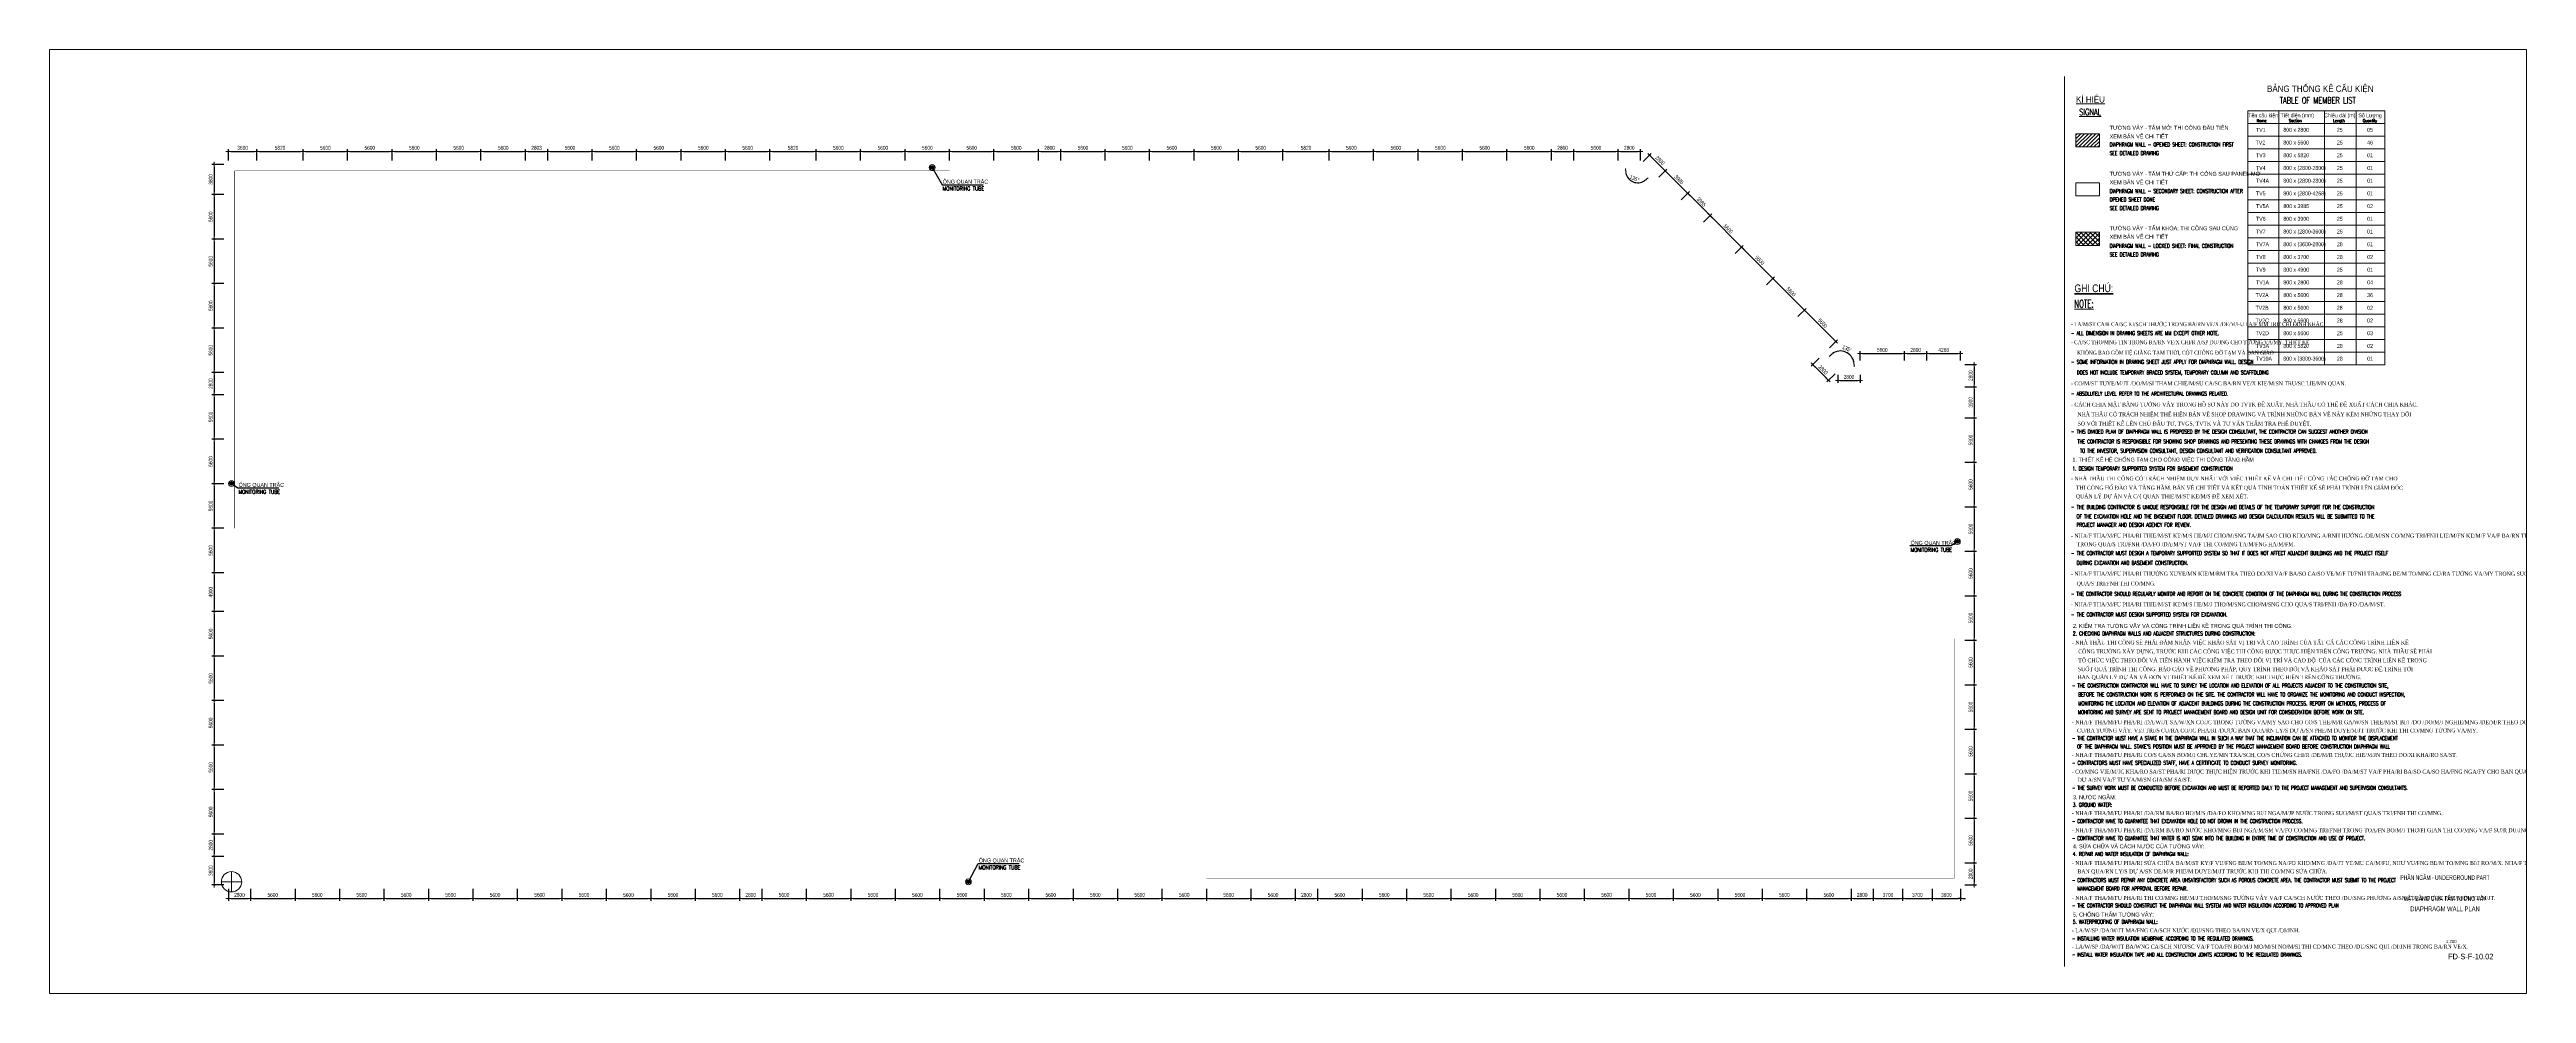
# Paper-space layout 'Layout1' of a CAD drawing. Header units: millimetres. Extents: x 0 to 1560, y 0 to 594.
# The model-space entities are those that its viewports show. They can reach past a viewport. Long polylines and large blocks are cut down to what shows.
import ezdxf
from ezdxf.enums import TextEntityAlignment as Align

# ---------------------------------------------------------------- set-up
doc = ezdxf.new("R2010")
doc.units = ezdxf.units.MM
doc.linetypes.add('HIDDEN2', pattern=[4.7625, 3.175, -1.5875])
doc.layers.get('0').update_dxf_attribs({"lineweight": 20})
doc.layers.get('Defpoints').update_dxf_attribs({"color": 151, "lineweight": 9})
for name, color, linetype, lineweight in [('CHI', 3, 'Continuous', 20), ('I', 7, 'Continuous', 13), ('NDC_S_CONTINUOUS', 3, 'Continuous', 20), ('NDC_S_DIM', 1, 'Continuous', 15), ('NDC_S_ENG TITLE', 3, 'Continuous', 20), ('NDC_S_HATCH MATERIAL', 8, 'Continuous', 13), ('NDC_S_HIDDEN', 8, 'HIDDEN2', 13), ('NDC_S_SLAB', 2, 'Continuous', 20), ('NDC_S_THIN LINE', 8, 'Continuous', 9), ('NDC_S_VN TEXT', 7, 'Continuous', 20), ('NDC_S_VN TITLE', 6, 'Continuous', 35), ('TEXT 2.5', 2, 'Continuous', 20)]:
    doc.layers.add(name, color=color, linetype=linetype, lineweight=lineweight)
doc.layers.add('thinghiem', color=141, linetype='Continuous')
doc.styles.add('32831-SS-XCONC2$0$STANDARD', font='vntimeh.shx', dxfattribs={"width": 0.8, "bigfont": 'vns.shx'})
doc.styles.add('ARIAL', font='arial.ttf', dxfattribs={"width": 0.8})
doc.styles.add('kata_text', font='arial.ttf', dxfattribs={"width": 0.8})
doc.styles.add('NDC_ARIAL', font='arial.ttf', dxfattribs={"width": 0.85})
doc.styles.add('NDC_DIM', font='', dxfattribs={"width": 0.75})
doc.styles.add('NDC_EN TXT', font='romans.shx', dxfattribs={"width": 0.8})
doc.styles.add('NDC_ROMANS', font='romans.shx', dxfattribs={"width": 0.8, "bigfont": 'vns.shx'})
doc.styles.get('NDC_DIM').set_extended_font_data('Dotum')
doc.dimstyles.new('DIM50', dxfattribs={"dimscale": 150, "dimtxt": 2.5, "dimasz": 1.1, "dimexe": 0.8, "dimexo": 0.8, "dimgap": 1, "dimtad": 1, "dimdec": 0, "dimlfac": 0.333333, "dimzin": 13, "dimdsep": 46, "dimtxsty": 'ARIAL', "dimblk": 'ARCHTICK', "dimcen": 1, "dimdle": 0.8, "dimclrd": 1, "dimclre": 1, "dimclrt": 3, "dimadec": 0, "dimazin": 0, "dimtfac": 1, "dimtdec": 0, "dimtmove": 0, "dimatfit": 3, "dimldrblk": 'OPEN30', "dimfxl": 7, "dimfxlon": 1, "dimtolj": 1, "dimtzin": 13, "dimarcsym": 1})
doc.dimstyles.new('NDC_dim_200', dxfattribs={"dimscale": 200, "dimtxt": 2.5, "dimasz": 1.5, "dimexe": 1.5, "dimexo": 2.5, "dimgap": 1, "dimtad": 1, "dimdec": 0, "dimzin": 0, "dimdsep": 46, "dimtxsty": 'NDC_DIM', "dimblk": 'DIMMARK', "dimcen": 0.09, "dimdle": 1.2, "dimclrd": 1, "dimclre": 1, "dimclrt": 3, "dimadec": 0, "dimazin": 0, "dimtfac": 1, "dimtdec": 0, "dimtix": 1, "dimtofl": 0, "dimtmove": 0, "dimatfit": 3, "dimfxl": 6, "dimfxlon": 1, "dimtolj": 1, "dimtzin": 0, "dimarcsym": 0})

# ---------------------------------------------------------------- blocks, each defined once
blk = doc.blocks.new('DIMMARK')
at = {"layer": 'NDC_S_DIM', "color": 1}
blk.add_line((-1.5, 0), (1, 0), dxfattribs=at)
at = {"layer": 'NDC_S_DIM', "color": 2, "const_width": 0.1}
blk.add_lwpolyline([(-0.4, -0.4), (0.4, 0.4)], dxfattribs=at)
blk = doc.blocks.new('*D214')
at = {"layer": 'Defpoints', "color": 0, "ltscale": 100, "transparency": 16777216}
for p in [(-400, 210349), (3200, 211977), (3200, 210349)]:
    blk.add_point(p, dxfattribs=at)
at = {"layer": 'NDC_S_DIM', "color": 1, "lineweight": -2, "ltscale": 100, "transparency": 16777216}
for p, q in [((-400, 210849), (-400, 212277)), ((3200, 210849), (3200, 212277)), ((-100, 211977), (2900, 211977))]:
    blk.add_line(p, q, dxfattribs=at)
at = {"layer": 'NDC_S_DIM', "color": 1, "lineweight": -2, "ltscale": 100, "transparency": 16777216, "xscale": 300, "yscale": 300, "zscale": 300, "rotation": 180}
blk.add_blockref('DIMMARK', (-400, 211977), dxfattribs=at)
at = {"layer": 'NDC_S_DIM', "color": 1, "lineweight": -2, "ltscale": 100, "transparency": 16777216, "xscale": 300, "yscale": 300, "zscale": 300}
blk.add_blockref('DIMMARK', (3200, 211977), dxfattribs=at)
at = {"layer": 'NDC_S_DIM', "color": 3, "ltscale": 100, "transparency": 16777216, "insert": (1400, 212427), "char_height": 500, "attachment_point": 5, "style": 'NDC_DIM'}
blk.add_mtext('\\A1;3600', dxfattribs=at)
blk = doc.blocks.new('*D215')
at = {"layer": 'Defpoints', "color": 0, "ltscale": 100, "transparency": 16777216}
for p in [(3200, 210349), (9020, 211977), (9020, 210349)]:
    blk.add_point(p, dxfattribs=at)
at = {"layer": 'NDC_S_DIM', "color": 1, "lineweight": -2, "ltscale": 100, "transparency": 16777216}
for p, q in [((3200, 210849), (3200, 212277)), ((9020, 210849), (9020, 212277)), ((3500, 211977), (8720, 211977))]:
    blk.add_line(p, q, dxfattribs=at)
at = {"layer": 'NDC_S_DIM', "color": 1, "lineweight": -2, "ltscale": 100, "transparency": 16777216, "xscale": 300, "yscale": 300, "zscale": 300, "rotation": 180}
blk.add_blockref('DIMMARK', (3200, 211977), dxfattribs=at)
at = {"layer": 'NDC_S_DIM', "color": 1, "lineweight": -2, "ltscale": 100, "transparency": 16777216, "xscale": 300, "yscale": 300, "zscale": 300}
blk.add_blockref('DIMMARK', (9020, 211977), dxfattribs=at)
at = {"layer": 'NDC_S_DIM', "color": 3, "ltscale": 100, "transparency": 16777216, "insert": (6110, 212427), "char_height": 500, "attachment_point": 5, "style": 'NDC_DIM'}
blk.add_mtext('\\A1;5820', dxfattribs=at)
blk = doc.blocks.new('*D216')
at = {"layer": 'Defpoints', "color": 0, "ltscale": 100, "transparency": 16777216}
for p in [(9020, 210349), (14620, 211977), (14620, 210349)]:
    blk.add_point(p, dxfattribs=at)
at = {"layer": 'NDC_S_DIM', "color": 1, "lineweight": -2, "ltscale": 100, "transparency": 16777216}
for p, q in [((9020, 210849), (9020, 212277)), ((14620, 210849), (14620, 212277)), ((9320, 211977), (14320, 211977))]:
    blk.add_line(p, q, dxfattribs=at)
at = {"layer": 'NDC_S_DIM', "color": 1, "lineweight": -2, "ltscale": 100, "transparency": 16777216, "xscale": 300, "yscale": 300, "zscale": 300, "rotation": 180}
blk.add_blockref('DIMMARK', (9020, 211977), dxfattribs=at)
at = {"layer": 'NDC_S_DIM', "color": 1, "lineweight": -2, "ltscale": 100, "transparency": 16777216, "xscale": 300, "yscale": 300, "zscale": 300}
blk.add_blockref('DIMMARK', (14620, 211977), dxfattribs=at)
at = {"layer": 'NDC_S_DIM', "color": 3, "ltscale": 100, "transparency": 16777216, "insert": (11820, 212427), "char_height": 500, "attachment_point": 5, "style": 'NDC_DIM'}
blk.add_mtext('\\A1;5600', dxfattribs=at)
blk = doc.blocks.new('*D217')
at = {"layer": 'Defpoints', "color": 0, "ltscale": 100, "transparency": 16777216}
for p in [(14620, 210349), (20220, 211977), (20220, 210349)]:
    blk.add_point(p, dxfattribs=at)
at = {"layer": 'NDC_S_DIM', "color": 1, "lineweight": -2, "ltscale": 100, "transparency": 16777216}
for p, q in [((14620, 210849), (14620, 212277)), ((20220, 210849), (20220, 212277)), ((14920, 211977), (19920, 211977))]:
    blk.add_line(p, q, dxfattribs=at)
at = {"layer": 'NDC_S_DIM', "color": 1, "lineweight": -2, "ltscale": 100, "transparency": 16777216, "xscale": 300, "yscale": 300, "zscale": 300, "rotation": 180}
blk.add_blockref('DIMMARK', (14620, 211977), dxfattribs=at)
at = {"layer": 'NDC_S_DIM', "color": 1, "lineweight": -2, "ltscale": 100, "transparency": 16777216, "xscale": 300, "yscale": 300, "zscale": 300}
blk.add_blockref('DIMMARK', (20220, 211977), dxfattribs=at)
at = {"layer": 'NDC_S_DIM', "color": 3, "ltscale": 100, "transparency": 16777216, "insert": (17420, 212427), "char_height": 500, "attachment_point": 5, "style": 'NDC_DIM'}
blk.add_mtext('\\A1;5600', dxfattribs=at)
blk = doc.blocks.new('*D218')
at = {"layer": 'Defpoints', "color": 0, "ltscale": 100, "transparency": 16777216}
for p in [(20220, 210349), (25820, 211977), (25820, 210349)]:
    blk.add_point(p, dxfattribs=at)
at = {"layer": 'NDC_S_DIM', "color": 1, "lineweight": -2, "ltscale": 100, "transparency": 16777216}
for p, q in [((20220, 210849), (20220, 212277)), ((25820, 210849), (25820, 212277)), ((20520, 211977), (25520, 211977))]:
    blk.add_line(p, q, dxfattribs=at)
at = {"layer": 'NDC_S_DIM', "color": 1, "lineweight": -2, "ltscale": 100, "transparency": 16777216, "xscale": 300, "yscale": 300, "zscale": 300, "rotation": 180}
blk.add_blockref('DIMMARK', (20220, 211977), dxfattribs=at)
at = {"layer": 'NDC_S_DIM', "color": 1, "lineweight": -2, "ltscale": 100, "transparency": 16777216, "xscale": 300, "yscale": 300, "zscale": 300}
blk.add_blockref('DIMMARK', (25820, 211977), dxfattribs=at)
at = {"layer": 'NDC_S_DIM', "color": 3, "ltscale": 100, "transparency": 16777216, "insert": (23020, 212427), "char_height": 500, "attachment_point": 5, "style": 'NDC_DIM'}
blk.add_mtext('\\A1;5600', dxfattribs=at)
blk = doc.blocks.new('*D219')
at = {"layer": 'Defpoints', "color": 0, "ltscale": 100, "transparency": 16777216}
for p in [(25820, 210349), (31420, 211977), (31420, 210349)]:
    blk.add_point(p, dxfattribs=at)
at = {"layer": 'NDC_S_DIM', "color": 1, "lineweight": -2, "ltscale": 100, "transparency": 16777216}
for p, q in [((25820, 210849), (25820, 212277)), ((31420, 210849), (31420, 212277)), ((26120, 211977), (31120, 211977))]:
    blk.add_line(p, q, dxfattribs=at)
at = {"layer": 'NDC_S_DIM', "color": 1, "lineweight": -2, "ltscale": 100, "transparency": 16777216, "xscale": 300, "yscale": 300, "zscale": 300, "rotation": 180}
blk.add_blockref('DIMMARK', (25820, 211977), dxfattribs=at)
at = {"layer": 'NDC_S_DIM', "color": 1, "lineweight": -2, "ltscale": 100, "transparency": 16777216, "xscale": 300, "yscale": 300, "zscale": 300}
blk.add_blockref('DIMMARK', (31420, 211977), dxfattribs=at)
at = {"layer": 'NDC_S_DIM', "color": 3, "ltscale": 100, "transparency": 16777216, "insert": (28620, 212427), "char_height": 500, "attachment_point": 5, "style": 'NDC_DIM'}
blk.add_mtext('\\A1;5600', dxfattribs=at)
blk = doc.blocks.new('*D220')
at = {"layer": 'Defpoints', "color": 0, "ltscale": 100, "transparency": 16777216}
for p in [(31420, 210349), (37020, 211977), (37020, 210349)]:
    blk.add_point(p, dxfattribs=at)
at = {"layer": 'NDC_S_DIM', "color": 1, "lineweight": -2, "ltscale": 100, "transparency": 16777216}
for p, q in [((31420, 210849), (31420, 212277)), ((37020, 210849), (37020, 212277)), ((31720, 211977), (36720, 211977))]:
    blk.add_line(p, q, dxfattribs=at)
at = {"layer": 'NDC_S_DIM', "color": 1, "lineweight": -2, "ltscale": 100, "transparency": 16777216, "xscale": 300, "yscale": 300, "zscale": 300, "rotation": 180}
blk.add_blockref('DIMMARK', (31420, 211977), dxfattribs=at)
at = {"layer": 'NDC_S_DIM', "color": 1, "lineweight": -2, "ltscale": 100, "transparency": 16777216, "xscale": 300, "yscale": 300, "zscale": 300}
blk.add_blockref('DIMMARK', (37020, 211977), dxfattribs=at)
at = {"layer": 'NDC_S_DIM', "color": 3, "ltscale": 100, "transparency": 16777216, "insert": (34220, 212427), "char_height": 500, "attachment_point": 5, "style": 'NDC_DIM'}
blk.add_mtext('\\A1;5600', dxfattribs=at)
blk = doc.blocks.new('*D221')
at = {"layer": 'Defpoints', "color": 0, "ltscale": 100, "transparency": 16777216}
for p in [(37020, 210349), (39823, 211977), (39823, 210349)]:
    blk.add_point(p, dxfattribs=at)
at = {"layer": 'NDC_S_DIM', "color": 1, "lineweight": -2, "ltscale": 100, "transparency": 16777216}
for p, q in [((37020, 210849), (37020, 212277)), ((39823, 210849), (39823, 212277)), ((37320, 211977), (39523, 211977))]:
    blk.add_line(p, q, dxfattribs=at)
at = {"layer": 'NDC_S_DIM', "color": 1, "lineweight": -2, "ltscale": 100, "transparency": 16777216, "xscale": 300, "yscale": 300, "zscale": 300, "rotation": 180}
blk.add_blockref('DIMMARK', (37020, 211977), dxfattribs=at)
at = {"layer": 'NDC_S_DIM', "color": 1, "lineweight": -2, "ltscale": 100, "transparency": 16777216, "xscale": 300, "yscale": 300, "zscale": 300}
blk.add_blockref('DIMMARK', (39823, 211977), dxfattribs=at)
at = {"layer": 'NDC_S_DIM', "color": 3, "ltscale": 100, "transparency": 16777216, "insert": (38421, 212427), "char_height": 500, "attachment_point": 5, "style": 'NDC_DIM'}
blk.add_mtext('\\A1;2803', dxfattribs=at)
blk = doc.blocks.new('*D222')
at = {"layer": 'Defpoints', "color": 0, "ltscale": 100, "transparency": 16777216}
for p in [(39823, 210349), (45423, 211977), (45423, 210349)]:
    blk.add_point(p, dxfattribs=at)
at = {"layer": 'NDC_S_DIM', "color": 1, "lineweight": -2, "ltscale": 100, "transparency": 16777216}
for p, q in [((39823, 210849), (39823, 212277)), ((45423, 210849), (45423, 212277)), ((40123, 211977), (45123, 211977))]:
    blk.add_line(p, q, dxfattribs=at)
at = {"layer": 'NDC_S_DIM', "color": 1, "lineweight": -2, "ltscale": 100, "transparency": 16777216, "xscale": 300, "yscale": 300, "zscale": 300, "rotation": 180}
blk.add_blockref('DIMMARK', (39823, 211977), dxfattribs=at)
at = {"layer": 'NDC_S_DIM', "color": 1, "lineweight": -2, "ltscale": 100, "transparency": 16777216, "xscale": 300, "yscale": 300, "zscale": 300}
blk.add_blockref('DIMMARK', (45423, 211977), dxfattribs=at)
at = {"layer": 'NDC_S_DIM', "color": 3, "ltscale": 100, "transparency": 16777216, "insert": (42623, 212427), "char_height": 500, "attachment_point": 5, "style": 'NDC_DIM'}
blk.add_mtext('\\A1;5600', dxfattribs=at)
blk = doc.blocks.new('*D223')
at = {"layer": 'Defpoints', "color": 0, "ltscale": 100, "transparency": 16777216}
for p in [(45423, 210349), (51023, 211977), (51023, 210349)]:
    blk.add_point(p, dxfattribs=at)
at = {"layer": 'NDC_S_DIM', "color": 1, "lineweight": -2, "ltscale": 100, "transparency": 16777216}
for p, q in [((45423, 210849), (45423, 212277)), ((51023, 210849), (51023, 212277)), ((45723, 211977), (50723, 211977))]:
    blk.add_line(p, q, dxfattribs=at)
at = {"layer": 'NDC_S_DIM', "color": 1, "lineweight": -2, "ltscale": 100, "transparency": 16777216, "xscale": 300, "yscale": 300, "zscale": 300, "rotation": 180}
blk.add_blockref('DIMMARK', (45423, 211977), dxfattribs=at)
at = {"layer": 'NDC_S_DIM', "color": 1, "lineweight": -2, "ltscale": 100, "transparency": 16777216, "xscale": 300, "yscale": 300, "zscale": 300}
blk.add_blockref('DIMMARK', (51023, 211977), dxfattribs=at)
at = {"layer": 'NDC_S_DIM', "color": 3, "ltscale": 100, "transparency": 16777216, "insert": (48223, 212427), "char_height": 500, "attachment_point": 5, "style": 'NDC_DIM'}
blk.add_mtext('\\A1;5600', dxfattribs=at)
blk = doc.blocks.new('*D224')
at = {"layer": 'Defpoints', "color": 0, "ltscale": 100, "transparency": 16777216}
for p in [(51023, 210349), (56623, 211977), (56623, 210349)]:
    blk.add_point(p, dxfattribs=at)
at = {"layer": 'NDC_S_DIM', "color": 1, "lineweight": -2, "ltscale": 100, "transparency": 16777216}
for p, q in [((51023, 210849), (51023, 212277)), ((56623, 210849), (56623, 212277)), ((51323, 211977), (56323, 211977))]:
    blk.add_line(p, q, dxfattribs=at)
at = {"layer": 'NDC_S_DIM', "color": 1, "lineweight": -2, "ltscale": 100, "transparency": 16777216, "xscale": 300, "yscale": 300, "zscale": 300, "rotation": 180}
blk.add_blockref('DIMMARK', (51023, 211977), dxfattribs=at)
at = {"layer": 'NDC_S_DIM', "color": 1, "lineweight": -2, "ltscale": 100, "transparency": 16777216, "xscale": 300, "yscale": 300, "zscale": 300}
blk.add_blockref('DIMMARK', (56623, 211977), dxfattribs=at)
at = {"layer": 'NDC_S_DIM', "color": 3, "ltscale": 100, "transparency": 16777216, "insert": (53823, 212427), "char_height": 500, "attachment_point": 5, "style": 'NDC_DIM'}
blk.add_mtext('\\A1;5600', dxfattribs=at)
blk = doc.blocks.new('*D225')
at = {"layer": 'Defpoints', "color": 0, "ltscale": 100, "transparency": 16777216}
for p in [(56623, 210349), (62223, 211977), (62223, 210349)]:
    blk.add_point(p, dxfattribs=at)
at = {"layer": 'NDC_S_DIM', "color": 1, "lineweight": -2, "ltscale": 100, "transparency": 16777216}
for p, q in [((56623, 210849), (56623, 212277)), ((62223, 210849), (62223, 212277)), ((56923, 211977), (61923, 211977))]:
    blk.add_line(p, q, dxfattribs=at)
at = {"layer": 'NDC_S_DIM', "color": 1, "lineweight": -2, "ltscale": 100, "transparency": 16777216, "xscale": 300, "yscale": 300, "zscale": 300, "rotation": 180}
blk.add_blockref('DIMMARK', (56623, 211977), dxfattribs=at)
at = {"layer": 'NDC_S_DIM', "color": 1, "lineweight": -2, "ltscale": 100, "transparency": 16777216, "xscale": 300, "yscale": 300, "zscale": 300}
blk.add_blockref('DIMMARK', (62223, 211977), dxfattribs=at)
at = {"layer": 'NDC_S_DIM', "color": 3, "ltscale": 100, "transparency": 16777216, "insert": (59423, 212427), "char_height": 500, "attachment_point": 5, "style": 'NDC_DIM'}
blk.add_mtext('\\A1;5600', dxfattribs=at)
blk = doc.blocks.new('*D226')
at = {"layer": 'Defpoints', "color": 0, "ltscale": 100, "transparency": 16777216}
for p in [(62223, 210349), (67823, 211977), (67823, 210349)]:
    blk.add_point(p, dxfattribs=at)
at = {"layer": 'NDC_S_DIM', "color": 1, "lineweight": -2, "ltscale": 100, "transparency": 16777216}
for p, q in [((62223, 210849), (62223, 212277)), ((67823, 210849), (67823, 212277)), ((62523, 211977), (67523, 211977))]:
    blk.add_line(p, q, dxfattribs=at)
at = {"layer": 'NDC_S_DIM', "color": 1, "lineweight": -2, "ltscale": 100, "transparency": 16777216, "xscale": 300, "yscale": 300, "zscale": 300, "rotation": 180}
blk.add_blockref('DIMMARK', (62223, 211977), dxfattribs=at)
at = {"layer": 'NDC_S_DIM', "color": 1, "lineweight": -2, "ltscale": 100, "transparency": 16777216, "xscale": 300, "yscale": 300, "zscale": 300}
blk.add_blockref('DIMMARK', (67823, 211977), dxfattribs=at)
at = {"layer": 'NDC_S_DIM', "color": 3, "ltscale": 100, "transparency": 16777216, "insert": (65023, 212427), "char_height": 500, "attachment_point": 5, "style": 'NDC_DIM'}
blk.add_mtext('\\A1;5600', dxfattribs=at)
blk = doc.blocks.new('*D227')
at = {"layer": 'Defpoints', "color": 0, "ltscale": 100, "transparency": 16777216}
for p in [(67823, 210349), (73643, 211977), (73643, 210349)]:
    blk.add_point(p, dxfattribs=at)
at = {"layer": 'NDC_S_DIM', "color": 1, "lineweight": -2, "ltscale": 100, "transparency": 16777216}
for p, q in [((67823, 210849), (67823, 212277)), ((73643, 210849), (73643, 212277)), ((68123, 211977), (73343, 211977))]:
    blk.add_line(p, q, dxfattribs=at)
at = {"layer": 'NDC_S_DIM', "color": 1, "lineweight": -2, "ltscale": 100, "transparency": 16777216, "xscale": 300, "yscale": 300, "zscale": 300, "rotation": 180}
blk.add_blockref('DIMMARK', (67823, 211977), dxfattribs=at)
at = {"layer": 'NDC_S_DIM', "color": 1, "lineweight": -2, "ltscale": 100, "transparency": 16777216, "xscale": 300, "yscale": 300, "zscale": 300}
blk.add_blockref('DIMMARK', (73643, 211977), dxfattribs=at)
at = {"layer": 'NDC_S_DIM', "color": 3, "ltscale": 100, "transparency": 16777216, "insert": (70733, 212427), "char_height": 500, "attachment_point": 5, "style": 'NDC_DIM'}
blk.add_mtext('\\A1;5820', dxfattribs=at)
blk = doc.blocks.new('*D228')
at = {"layer": 'Defpoints', "color": 0, "ltscale": 100, "transparency": 16777216}
for p in [(73643, 210349), (79243, 211977), (79243, 210349)]:
    blk.add_point(p, dxfattribs=at)
at = {"layer": 'NDC_S_DIM', "color": 1, "lineweight": -2, "ltscale": 100, "transparency": 16777216}
for p, q in [((73643, 210849), (73643, 212277)), ((79243, 210849), (79243, 212277)), ((73943, 211977), (78943, 211977))]:
    blk.add_line(p, q, dxfattribs=at)
at = {"layer": 'NDC_S_DIM', "color": 1, "lineweight": -2, "ltscale": 100, "transparency": 16777216, "xscale": 300, "yscale": 300, "zscale": 300, "rotation": 180}
blk.add_blockref('DIMMARK', (73643, 211977), dxfattribs=at)
at = {"layer": 'NDC_S_DIM', "color": 1, "lineweight": -2, "ltscale": 100, "transparency": 16777216, "xscale": 300, "yscale": 300, "zscale": 300}
blk.add_blockref('DIMMARK', (79243, 211977), dxfattribs=at)
at = {"layer": 'NDC_S_DIM', "color": 3, "ltscale": 100, "transparency": 16777216, "insert": (76443, 212427), "char_height": 500, "attachment_point": 5, "style": 'NDC_DIM'}
blk.add_mtext('\\A1;5600', dxfattribs=at)
blk = doc.blocks.new('*D229')
at = {"layer": 'Defpoints', "color": 0, "ltscale": 100, "transparency": 16777216}
for p in [(79243, 210349), (84843, 211977), (84843, 210349)]:
    blk.add_point(p, dxfattribs=at)
at = {"layer": 'NDC_S_DIM', "color": 1, "lineweight": -2, "ltscale": 100, "transparency": 16777216}
for p, q in [((79243, 210849), (79243, 212277)), ((84843, 210849), (84843, 212277)), ((79543, 211977), (84543, 211977))]:
    blk.add_line(p, q, dxfattribs=at)
at = {"layer": 'NDC_S_DIM', "color": 1, "lineweight": -2, "ltscale": 100, "transparency": 16777216, "xscale": 300, "yscale": 300, "zscale": 300, "rotation": 180}
blk.add_blockref('DIMMARK', (79243, 211977), dxfattribs=at)
at = {"layer": 'NDC_S_DIM', "color": 1, "lineweight": -2, "ltscale": 100, "transparency": 16777216, "xscale": 300, "yscale": 300, "zscale": 300}
blk.add_blockref('DIMMARK', (84843, 211977), dxfattribs=at)
at = {"layer": 'NDC_S_DIM', "color": 3, "ltscale": 100, "transparency": 16777216, "insert": (82043, 212427), "char_height": 500, "attachment_point": 5, "style": 'NDC_DIM'}
blk.add_mtext('\\A1;5600', dxfattribs=at)
blk = doc.blocks.new('*D230')
at = {"layer": 'Defpoints', "color": 0, "ltscale": 100, "transparency": 16777216}
for p in [(84843, 210349), (90443, 211977), (90443, 210349)]:
    blk.add_point(p, dxfattribs=at)
at = {"layer": 'NDC_S_DIM', "color": 1, "lineweight": -2, "ltscale": 100, "transparency": 16777216}
for p, q in [((84843, 210849), (84843, 212277)), ((90443, 210849), (90443, 212277)), ((85143, 211977), (90143, 211977))]:
    blk.add_line(p, q, dxfattribs=at)
at = {"layer": 'NDC_S_DIM', "color": 1, "lineweight": -2, "ltscale": 100, "transparency": 16777216, "xscale": 300, "yscale": 300, "zscale": 300, "rotation": 180}
blk.add_blockref('DIMMARK', (84843, 211977), dxfattribs=at)
at = {"layer": 'NDC_S_DIM', "color": 1, "lineweight": -2, "ltscale": 100, "transparency": 16777216, "xscale": 300, "yscale": 300, "zscale": 300}
blk.add_blockref('DIMMARK', (90443, 211977), dxfattribs=at)
at = {"layer": 'NDC_S_DIM', "color": 3, "ltscale": 100, "transparency": 16777216, "insert": (87643, 212427), "char_height": 500, "attachment_point": 5, "style": 'NDC_DIM'}
blk.add_mtext('\\A1;5600', dxfattribs=at)
blk = doc.blocks.new('*D231')
at = {"layer": 'Defpoints', "color": 0, "ltscale": 100, "transparency": 16777216}
for p in [(90443, 210349), (96043, 211977), (96043, 210349)]:
    blk.add_point(p, dxfattribs=at)
at = {"layer": 'NDC_S_DIM', "color": 1, "lineweight": -2, "ltscale": 100, "transparency": 16777216}
for p, q in [((90443, 210849), (90443, 212277)), ((96043, 210849), (96043, 212277)), ((90743, 211977), (95743, 211977))]:
    blk.add_line(p, q, dxfattribs=at)
at = {"layer": 'NDC_S_DIM', "color": 1, "lineweight": -2, "ltscale": 100, "transparency": 16777216, "xscale": 300, "yscale": 300, "zscale": 300, "rotation": 180}
blk.add_blockref('DIMMARK', (90443, 211977), dxfattribs=at)
at = {"layer": 'NDC_S_DIM', "color": 1, "lineweight": -2, "ltscale": 100, "transparency": 16777216, "xscale": 300, "yscale": 300, "zscale": 300}
blk.add_blockref('DIMMARK', (96043, 211977), dxfattribs=at)
at = {"layer": 'NDC_S_DIM', "color": 3, "ltscale": 100, "transparency": 16777216, "insert": (93243, 212427), "char_height": 500, "attachment_point": 5, "style": 'NDC_DIM'}
blk.add_mtext('\\A1;5600', dxfattribs=at)
blk = doc.blocks.new('*D232')
at = {"layer": 'Defpoints', "color": 0, "ltscale": 100, "transparency": 16777216}
for p in [(96043, 210349), (101643, 211977), (101643, 210349)]:
    blk.add_point(p, dxfattribs=at)
at = {"layer": 'NDC_S_DIM', "color": 1, "lineweight": -2, "ltscale": 100, "transparency": 16777216}
for p, q in [((96043, 210849), (96043, 212277)), ((101643, 210849), (101643, 212277)), ((96343, 211977), (101343, 211977))]:
    blk.add_line(p, q, dxfattribs=at)
at = {"layer": 'NDC_S_DIM', "color": 1, "lineweight": -2, "ltscale": 100, "transparency": 16777216, "xscale": 300, "yscale": 300, "zscale": 300, "rotation": 180}
blk.add_blockref('DIMMARK', (96043, 211977), dxfattribs=at)
at = {"layer": 'NDC_S_DIM', "color": 1, "lineweight": -2, "ltscale": 100, "transparency": 16777216, "xscale": 300, "yscale": 300, "zscale": 300}
blk.add_blockref('DIMMARK', (101643, 211977), dxfattribs=at)
at = {"layer": 'NDC_S_DIM', "color": 3, "ltscale": 100, "transparency": 16777216, "insert": (98843, 212427), "char_height": 500, "attachment_point": 5, "style": 'NDC_DIM'}
blk.add_mtext('\\A1;5600', dxfattribs=at)
blk = doc.blocks.new('*D233')
at = {"layer": 'Defpoints', "color": 0, "ltscale": 100, "transparency": 16777216}
for p in [(101643, 210349), (104443, 211977), (104443, 210349)]:
    blk.add_point(p, dxfattribs=at)
at = {"layer": 'NDC_S_DIM', "color": 1, "lineweight": -2, "ltscale": 100, "transparency": 16777216}
for p, q in [((101643, 210849), (101643, 212277)), ((104443, 210849), (104443, 212277)), ((101943, 211977), (104143, 211977))]:
    blk.add_line(p, q, dxfattribs=at)
at = {"layer": 'NDC_S_DIM', "color": 1, "lineweight": -2, "ltscale": 100, "transparency": 16777216, "xscale": 300, "yscale": 300, "zscale": 300, "rotation": 180}
blk.add_blockref('DIMMARK', (101643, 211977), dxfattribs=at)
at = {"layer": 'NDC_S_DIM', "color": 1, "lineweight": -2, "ltscale": 100, "transparency": 16777216, "xscale": 300, "yscale": 300, "zscale": 300}
blk.add_blockref('DIMMARK', (104443, 211977), dxfattribs=at)
at = {"layer": 'NDC_S_DIM', "color": 3, "ltscale": 100, "transparency": 16777216, "insert": (103043, 212427), "char_height": 500, "attachment_point": 5, "style": 'NDC_DIM'}
blk.add_mtext('\\A1;2800', dxfattribs=at)
blk = doc.blocks.new('*D234')
at = {"layer": 'Defpoints', "color": 0, "ltscale": 100, "transparency": 16777216}
for p in [(104443, 210349), (110043, 211977), (110043, 210349)]:
    blk.add_point(p, dxfattribs=at)
at = {"layer": 'NDC_S_DIM', "color": 1, "lineweight": -2, "ltscale": 100, "transparency": 16777216}
for p, q in [((104443, 210849), (104443, 212277)), ((110043, 210849), (110043, 212277)), ((104743, 211977), (109743, 211977))]:
    blk.add_line(p, q, dxfattribs=at)
at = {"layer": 'NDC_S_DIM', "color": 1, "lineweight": -2, "ltscale": 100, "transparency": 16777216, "xscale": 300, "yscale": 300, "zscale": 300, "rotation": 180}
blk.add_blockref('DIMMARK', (104443, 211977), dxfattribs=at)
at = {"layer": 'NDC_S_DIM', "color": 1, "lineweight": -2, "ltscale": 100, "transparency": 16777216, "xscale": 300, "yscale": 300, "zscale": 300}
blk.add_blockref('DIMMARK', (110043, 211977), dxfattribs=at)
at = {"layer": 'NDC_S_DIM', "color": 3, "ltscale": 100, "transparency": 16777216, "insert": (107243, 212427), "char_height": 500, "attachment_point": 5, "style": 'NDC_DIM'}
blk.add_mtext('\\A1;5600', dxfattribs=at)
blk = doc.blocks.new('*D235')
at = {"layer": 'Defpoints', "color": 0, "ltscale": 100, "transparency": 16777216}
for p in [(110043, 210349), (115643, 211977), (115643, 210349)]:
    blk.add_point(p, dxfattribs=at)
at = {"layer": 'NDC_S_DIM', "color": 1, "lineweight": -2, "ltscale": 100, "transparency": 16777216}
for p, q in [((110043, 210849), (110043, 212277)), ((115643, 210849), (115643, 212277)), ((110343, 211977), (115343, 211977))]:
    blk.add_line(p, q, dxfattribs=at)
at = {"layer": 'NDC_S_DIM', "color": 1, "lineweight": -2, "ltscale": 100, "transparency": 16777216, "xscale": 300, "yscale": 300, "zscale": 300, "rotation": 180}
blk.add_blockref('DIMMARK', (110043, 211977), dxfattribs=at)
at = {"layer": 'NDC_S_DIM', "color": 1, "lineweight": -2, "ltscale": 100, "transparency": 16777216, "xscale": 300, "yscale": 300, "zscale": 300}
blk.add_blockref('DIMMARK', (115643, 211977), dxfattribs=at)
at = {"layer": 'NDC_S_DIM', "color": 3, "ltscale": 100, "transparency": 16777216, "insert": (112843, 212427), "char_height": 500, "attachment_point": 5, "style": 'NDC_DIM'}
blk.add_mtext('\\A1;5600', dxfattribs=at)
blk = doc.blocks.new('*D236')
at = {"layer": 'Defpoints', "color": 0, "ltscale": 100, "transparency": 16777216}
for p in [(115643, 210349), (121243, 211977), (121243, 210349)]:
    blk.add_point(p, dxfattribs=at)
at = {"layer": 'NDC_S_DIM', "color": 1, "lineweight": -2, "ltscale": 100, "transparency": 16777216}
for p, q in [((115643, 210849), (115643, 212277)), ((121243, 210849), (121243, 212277)), ((115943, 211977), (120943, 211977))]:
    blk.add_line(p, q, dxfattribs=at)
at = {"layer": 'NDC_S_DIM', "color": 1, "lineweight": -2, "ltscale": 100, "transparency": 16777216, "xscale": 300, "yscale": 300, "zscale": 300, "rotation": 180}
blk.add_blockref('DIMMARK', (115643, 211977), dxfattribs=at)
at = {"layer": 'NDC_S_DIM', "color": 1, "lineweight": -2, "ltscale": 100, "transparency": 16777216, "xscale": 300, "yscale": 300, "zscale": 300}
blk.add_blockref('DIMMARK', (121243, 211977), dxfattribs=at)
at = {"layer": 'NDC_S_DIM', "color": 3, "ltscale": 100, "transparency": 16777216, "insert": (118443, 212427), "char_height": 500, "attachment_point": 5, "style": 'NDC_DIM'}
blk.add_mtext('\\A1;5600', dxfattribs=at)
blk = doc.blocks.new('*D237')
at = {"layer": 'Defpoints', "color": 0, "ltscale": 100, "transparency": 16777216}
for p in [(121243, 210349), (126843, 211977), (126843, 210349)]:
    blk.add_point(p, dxfattribs=at)
at = {"layer": 'NDC_S_DIM', "color": 1, "lineweight": -2, "ltscale": 100, "transparency": 16777216}
for p, q in [((121243, 210849), (121243, 212277)), ((126843, 210849), (126843, 212277)), ((121543, 211977), (126543, 211977))]:
    blk.add_line(p, q, dxfattribs=at)
at = {"layer": 'NDC_S_DIM', "color": 1, "lineweight": -2, "ltscale": 100, "transparency": 16777216, "xscale": 300, "yscale": 300, "zscale": 300, "rotation": 180}
blk.add_blockref('DIMMARK', (121243, 211977), dxfattribs=at)
at = {"layer": 'NDC_S_DIM', "color": 1, "lineweight": -2, "ltscale": 100, "transparency": 16777216, "xscale": 300, "yscale": 300, "zscale": 300}
blk.add_blockref('DIMMARK', (126843, 211977), dxfattribs=at)
at = {"layer": 'NDC_S_DIM', "color": 3, "ltscale": 100, "transparency": 16777216, "insert": (124043, 212427), "char_height": 500, "attachment_point": 5, "style": 'NDC_DIM'}
blk.add_mtext('\\A1;5600', dxfattribs=at)
blk = doc.blocks.new('*D238')
at = {"layer": 'Defpoints', "color": 0, "ltscale": 100, "transparency": 16777216}
for p in [(126843, 210349), (132443, 211977), (132443, 210349)]:
    blk.add_point(p, dxfattribs=at)
at = {"layer": 'NDC_S_DIM', "color": 1, "lineweight": -2, "ltscale": 100, "transparency": 16777216}
for p, q in [((126843, 210849), (126843, 212277)), ((132443, 210849), (132443, 212277)), ((127143, 211977), (132143, 211977))]:
    blk.add_line(p, q, dxfattribs=at)
at = {"layer": 'NDC_S_DIM', "color": 1, "lineweight": -2, "ltscale": 100, "transparency": 16777216, "xscale": 300, "yscale": 300, "zscale": 300, "rotation": 180}
blk.add_blockref('DIMMARK', (126843, 211977), dxfattribs=at)
at = {"layer": 'NDC_S_DIM', "color": 1, "lineweight": -2, "ltscale": 100, "transparency": 16777216, "xscale": 300, "yscale": 300, "zscale": 300}
blk.add_blockref('DIMMARK', (132443, 211977), dxfattribs=at)
at = {"layer": 'NDC_S_DIM', "color": 3, "ltscale": 100, "transparency": 16777216, "insert": (129643, 212427), "char_height": 500, "attachment_point": 5, "style": 'NDC_DIM'}
blk.add_mtext('\\A1;5600', dxfattribs=at)
blk = doc.blocks.new('*D239')
at = {"layer": 'Defpoints', "color": 0, "ltscale": 100, "transparency": 16777216}
for p in [(132443, 210349), (138263, 211977), (138263, 210349)]:
    blk.add_point(p, dxfattribs=at)
at = {"layer": 'NDC_S_DIM', "color": 1, "lineweight": -2, "ltscale": 100, "transparency": 16777216}
for p, q in [((132443, 210849), (132443, 212277)), ((138263, 210849), (138263, 212277)), ((132743, 211977), (137963, 211977))]:
    blk.add_line(p, q, dxfattribs=at)
at = {"layer": 'NDC_S_DIM', "color": 1, "lineweight": -2, "ltscale": 100, "transparency": 16777216, "xscale": 300, "yscale": 300, "zscale": 300, "rotation": 180}
blk.add_blockref('DIMMARK', (132443, 211977), dxfattribs=at)
at = {"layer": 'NDC_S_DIM', "color": 1, "lineweight": -2, "ltscale": 100, "transparency": 16777216, "xscale": 300, "yscale": 300, "zscale": 300}
blk.add_blockref('DIMMARK', (138263, 211977), dxfattribs=at)
at = {"layer": 'NDC_S_DIM', "color": 3, "ltscale": 100, "transparency": 16777216, "insert": (135353, 212427), "char_height": 500, "attachment_point": 5, "style": 'NDC_DIM'}
blk.add_mtext('\\A1;5820', dxfattribs=at)
blk = doc.blocks.new('*D240')
at = {"layer": 'Defpoints', "color": 0, "ltscale": 100, "transparency": 16777216}
for p in [(138263, 210349), (143863, 211977), (143863, 210349)]:
    blk.add_point(p, dxfattribs=at)
at = {"layer": 'NDC_S_DIM', "color": 1, "lineweight": -2, "ltscale": 100, "transparency": 16777216}
for p, q in [((138263, 210849), (138263, 212277)), ((143863, 210849), (143863, 212277)), ((138563, 211977), (143563, 211977))]:
    blk.add_line(p, q, dxfattribs=at)
at = {"layer": 'NDC_S_DIM', "color": 1, "lineweight": -2, "ltscale": 100, "transparency": 16777216, "xscale": 300, "yscale": 300, "zscale": 300, "rotation": 180}
blk.add_blockref('DIMMARK', (138263, 211977), dxfattribs=at)
at = {"layer": 'NDC_S_DIM', "color": 1, "lineweight": -2, "ltscale": 100, "transparency": 16777216, "xscale": 300, "yscale": 300, "zscale": 300}
blk.add_blockref('DIMMARK', (143863, 211977), dxfattribs=at)
at = {"layer": 'NDC_S_DIM', "color": 3, "ltscale": 100, "transparency": 16777216, "insert": (141063, 212427), "char_height": 500, "attachment_point": 5, "style": 'NDC_DIM'}
blk.add_mtext('\\A1;5600', dxfattribs=at)
blk = doc.blocks.new('*D241')
at = {"layer": 'Defpoints', "color": 0, "ltscale": 100, "transparency": 16777216}
for p in [(143863, 210349), (149463, 211977), (149463, 210349)]:
    blk.add_point(p, dxfattribs=at)
at = {"layer": 'NDC_S_DIM', "color": 1, "lineweight": -2, "ltscale": 100, "transparency": 16777216}
for p, q in [((143863, 210849), (143863, 212277)), ((149463, 210849), (149463, 212277)), ((144163, 211977), (149163, 211977))]:
    blk.add_line(p, q, dxfattribs=at)
at = {"layer": 'NDC_S_DIM', "color": 1, "lineweight": -2, "ltscale": 100, "transparency": 16777216, "xscale": 300, "yscale": 300, "zscale": 300, "rotation": 180}
blk.add_blockref('DIMMARK', (143863, 211977), dxfattribs=at)
at = {"layer": 'NDC_S_DIM', "color": 1, "lineweight": -2, "ltscale": 100, "transparency": 16777216, "xscale": 300, "yscale": 300, "zscale": 300}
blk.add_blockref('DIMMARK', (149463, 211977), dxfattribs=at)
at = {"layer": 'NDC_S_DIM', "color": 3, "ltscale": 100, "transparency": 16777216, "insert": (146663, 212427), "char_height": 500, "attachment_point": 5, "style": 'NDC_DIM'}
blk.add_mtext('\\A1;5600', dxfattribs=at)
blk = doc.blocks.new('*D242')
at = {"layer": 'Defpoints', "color": 0, "ltscale": 100, "transparency": 16777216}
for p in [(149463, 210349), (155063, 211977), (155063, 210349)]:
    blk.add_point(p, dxfattribs=at)
at = {"layer": 'NDC_S_DIM', "color": 1, "lineweight": -2, "ltscale": 100, "transparency": 16777216}
for p, q in [((149463, 210849), (149463, 212277)), ((155063, 210849), (155063, 212277)), ((149763, 211977), (154763, 211977))]:
    blk.add_line(p, q, dxfattribs=at)
at = {"layer": 'NDC_S_DIM', "color": 1, "lineweight": -2, "ltscale": 100, "transparency": 16777216, "xscale": 300, "yscale": 300, "zscale": 300, "rotation": 180}
blk.add_blockref('DIMMARK', (149463, 211977), dxfattribs=at)
at = {"layer": 'NDC_S_DIM', "color": 1, "lineweight": -2, "ltscale": 100, "transparency": 16777216, "xscale": 300, "yscale": 300, "zscale": 300}
blk.add_blockref('DIMMARK', (155063, 211977), dxfattribs=at)
at = {"layer": 'NDC_S_DIM', "color": 3, "ltscale": 100, "transparency": 16777216, "insert": (152263, 212427), "char_height": 500, "attachment_point": 5, "style": 'NDC_DIM'}
blk.add_mtext('\\A1;5600', dxfattribs=at)
blk = doc.blocks.new('*D243')
at = {"layer": 'Defpoints', "color": 0, "ltscale": 100, "transparency": 16777216}
for p in [(155063, 210349), (160663, 211977), (160663, 210349)]:
    blk.add_point(p, dxfattribs=at)
at = {"layer": 'NDC_S_DIM', "color": 1, "lineweight": -2, "ltscale": 100, "transparency": 16777216}
for p, q in [((155063, 210849), (155063, 212277)), ((160663, 210849), (160663, 212277)), ((155363, 211977), (160363, 211977))]:
    blk.add_line(p, q, dxfattribs=at)
at = {"layer": 'NDC_S_DIM', "color": 1, "lineweight": -2, "ltscale": 100, "transparency": 16777216, "xscale": 300, "yscale": 300, "zscale": 300, "rotation": 180}
blk.add_blockref('DIMMARK', (155063, 211977), dxfattribs=at)
at = {"layer": 'NDC_S_DIM', "color": 1, "lineweight": -2, "ltscale": 100, "transparency": 16777216, "xscale": 300, "yscale": 300, "zscale": 300}
blk.add_blockref('DIMMARK', (160663, 211977), dxfattribs=at)
at = {"layer": 'NDC_S_DIM', "color": 3, "ltscale": 100, "transparency": 16777216, "insert": (157863, 212427), "char_height": 500, "attachment_point": 5, "style": 'NDC_DIM'}
blk.add_mtext('\\A1;5600', dxfattribs=at)
blk = doc.blocks.new('*D244')
at = {"layer": 'Defpoints', "color": 0, "ltscale": 100, "transparency": 16777216}
for p in [(160663, 210349), (166263, 211977), (166263, 210349)]:
    blk.add_point(p, dxfattribs=at)
at = {"layer": 'NDC_S_DIM', "color": 1, "lineweight": -2, "ltscale": 100, "transparency": 16777216}
for p, q in [((160663, 210849), (160663, 212277)), ((166263, 210849), (166263, 212277)), ((160963, 211977), (165963, 211977))]:
    blk.add_line(p, q, dxfattribs=at)
at = {"layer": 'NDC_S_DIM', "color": 1, "lineweight": -2, "ltscale": 100, "transparency": 16777216, "xscale": 300, "yscale": 300, "zscale": 300, "rotation": 180}
blk.add_blockref('DIMMARK', (160663, 211977), dxfattribs=at)
at = {"layer": 'NDC_S_DIM', "color": 1, "lineweight": -2, "ltscale": 100, "transparency": 16777216, "xscale": 300, "yscale": 300, "zscale": 300}
blk.add_blockref('DIMMARK', (166263, 211977), dxfattribs=at)
at = {"layer": 'NDC_S_DIM', "color": 3, "ltscale": 100, "transparency": 16777216, "insert": (163463, 212427), "char_height": 500, "attachment_point": 5, "style": 'NDC_DIM'}
blk.add_mtext('\\A1;5600', dxfattribs=at)
blk = doc.blocks.new('*D245')
at = {"layer": 'Defpoints', "color": 0, "ltscale": 100, "transparency": 16777216}
for p in [(166263, 210349), (169063, 211977), (169063, 210349)]:
    blk.add_point(p, dxfattribs=at)
at = {"layer": 'NDC_S_DIM', "color": 1, "lineweight": -2, "ltscale": 100, "transparency": 16777216}
for p, q in [((166263, 210849), (166263, 212277)), ((169063, 210849), (169063, 212277)), ((166563, 211977), (168763, 211977))]:
    blk.add_line(p, q, dxfattribs=at)
at = {"layer": 'NDC_S_DIM', "color": 1, "lineweight": -2, "ltscale": 100, "transparency": 16777216, "xscale": 300, "yscale": 300, "zscale": 300, "rotation": 180}
blk.add_blockref('DIMMARK', (166263, 211977), dxfattribs=at)
at = {"layer": 'NDC_S_DIM', "color": 1, "lineweight": -2, "ltscale": 100, "transparency": 16777216, "xscale": 300, "yscale": 300, "zscale": 300}
blk.add_blockref('DIMMARK', (169063, 211977), dxfattribs=at)
at = {"layer": 'NDC_S_DIM', "color": 3, "ltscale": 100, "transparency": 16777216, "insert": (167663, 212427), "char_height": 500, "attachment_point": 5, "style": 'NDC_DIM'}
blk.add_mtext('\\A1;2800', dxfattribs=at)
blk = doc.blocks.new('*D246')
at = {"layer": 'Defpoints', "color": 0, "ltscale": 100, "transparency": 16777216}
for p in [(169063, 210349), (174663, 211977), (174663, 210349)]:
    blk.add_point(p, dxfattribs=at)
at = {"layer": 'NDC_S_DIM', "color": 1, "lineweight": -2, "ltscale": 100, "transparency": 16777216}
for p, q in [((169063, 210849), (169063, 212277)), ((174663, 210849), (174663, 212277)), ((169363, 211977), (174363, 211977))]:
    blk.add_line(p, q, dxfattribs=at)
at = {"layer": 'NDC_S_DIM', "color": 1, "lineweight": -2, "ltscale": 100, "transparency": 16777216, "xscale": 300, "yscale": 300, "zscale": 300, "rotation": 180}
blk.add_blockref('DIMMARK', (169063, 211977), dxfattribs=at)
at = {"layer": 'NDC_S_DIM', "color": 1, "lineweight": -2, "ltscale": 100, "transparency": 16777216, "xscale": 300, "yscale": 300, "zscale": 300}
blk.add_blockref('DIMMARK', (174663, 211977), dxfattribs=at)
at = {"layer": 'NDC_S_DIM', "color": 3, "ltscale": 100, "transparency": 16777216, "insert": (171863, 212427), "char_height": 500, "attachment_point": 5, "style": 'NDC_DIM'}
blk.add_mtext('\\A1;5600', dxfattribs=at)
blk = doc.blocks.new('*D247')
at = {"layer": 'Defpoints', "color": 0, "ltscale": 100, "transparency": 16777216}
for p in [(174663, 210349), (177463, 211977), (177463, 210349)]:
    blk.add_point(p, dxfattribs=at)
at = {"layer": 'NDC_S_DIM', "color": 1, "lineweight": -2, "ltscale": 100, "transparency": 16777216}
for p, q in [((174663, 210849), (174663, 212277)), ((177463, 210849), (177463, 212277)), ((174963, 211977), (177163, 211977))]:
    blk.add_line(p, q, dxfattribs=at)
at = {"layer": 'NDC_S_DIM', "color": 1, "lineweight": -2, "ltscale": 100, "transparency": 16777216, "xscale": 300, "yscale": 300, "zscale": 300, "rotation": 180}
blk.add_blockref('DIMMARK', (174663, 211977), dxfattribs=at)
at = {"layer": 'NDC_S_DIM', "color": 1, "lineweight": -2, "ltscale": 100, "transparency": 16777216, "xscale": 300, "yscale": 300, "zscale": 300}
blk.add_blockref('DIMMARK', (177463, 211977), dxfattribs=at)
at = {"layer": 'NDC_S_DIM', "color": 3, "ltscale": 100, "transparency": 16777216, "insert": (176063, 212427), "char_height": 500, "attachment_point": 5, "style": 'NDC_DIM'}
blk.add_mtext('\\A1;2800', dxfattribs=at)
blk = doc.blocks.new('*D248')
at = {"layer": 'Defpoints', "color": 0, "ltscale": 100, "transparency": 16777216}
for p in [(177463, 210349), (180604, 209530), (179443, 208369)]:
    blk.add_point(p, dxfattribs=at)
at = {"layer": 'NDC_S_DIM', "color": 1, "lineweight": -2, "ltscale": 100, "transparency": 16777216}
for p, q in [((177817, 210702), (178836, 211722)), ((178836, 211297), (180391, 209742)), ((179797, 208723), (180816, 209742))]:
    blk.add_line(p, q, dxfattribs=at)
at = {"layer": 'NDC_S_DIM', "color": 1, "lineweight": -2, "ltscale": 100, "transparency": 16777216, "xscale": 300, "yscale": 300, "zscale": 300}
for p, rotation in [((178624, 211509), 135.0008666852375), ((180604, 209530), 315.0008666852375)]:
    blk.add_blockref('DIMMARK', p, dxfattribs=dict(at, rotation=rotation))
at = {"layer": 'NDC_S_DIM', "color": 3, "ltscale": 100, "transparency": 16777216, "insert": (179932, 210838), "char_height": 500, "attachment_point": 5, "rotation": 315.00087, "style": 'NDC_DIM'}
blk.add_mtext('\\A1;2800', dxfattribs=at)
blk = doc.blocks.new('*D249')
at = {"layer": 'Defpoints', "color": 0, "ltscale": 100, "transparency": 16777216}
for p in [(179443, 208369), (183422, 206712), (182261, 205551)]:
    blk.add_point(p, dxfattribs=at)
at = {"layer": 'NDC_S_DIM', "color": 1, "lineweight": -2, "ltscale": 100, "transparency": 16777216}
for p, q in [((179797, 208723), (180816, 209742)), ((180816, 209317), (183209, 206924)), ((182614, 205905), (183634, 206924))]:
    blk.add_line(p, q, dxfattribs=at)
at = {"layer": 'NDC_S_DIM', "color": 1, "lineweight": -2, "ltscale": 100, "transparency": 16777216, "xscale": 300, "yscale": 300, "zscale": 300}
for p, rotation in [((180604, 209530), 135.0008666852375), ((183422, 206712), 315.0008666852375)]:
    blk.add_blockref('DIMMARK', p, dxfattribs=dict(at, rotation=rotation))
at = {"layer": 'NDC_S_DIM', "color": 3, "ltscale": 100, "transparency": 16777216, "insert": (182331, 208439), "char_height": 500, "attachment_point": 5, "rotation": 315.00087, "style": 'NDC_DIM'}
blk.add_mtext('\\A1;3985', dxfattribs=at)
blk = doc.blocks.new('*D250')
at = {"layer": 'Defpoints', "color": 0, "ltscale": 100, "transparency": 16777216}
for p in [(182261, 205551), (186239, 203894), (185079, 202733)]:
    blk.add_point(p, dxfattribs=at)
at = {"layer": 'NDC_S_DIM', "color": 1, "lineweight": -2, "ltscale": 100, "transparency": 16777216}
for p, q in [((182614, 205905), (183634, 206924)), ((183634, 206500), (186027, 204106)), ((185432, 203087), (186452, 204106))]:
    blk.add_line(p, q, dxfattribs=at)
at = {"layer": 'NDC_S_DIM', "color": 1, "lineweight": -2, "ltscale": 100, "transparency": 16777216, "xscale": 300, "yscale": 300, "zscale": 300}
for p, rotation in [((183422, 206712), 135.0008666852375), ((186239, 203894), 315.0008666852375)]:
    blk.add_blockref('DIMMARK', p, dxfattribs=dict(at, rotation=rotation))
at = {"layer": 'NDC_S_DIM', "color": 3, "ltscale": 100, "transparency": 16777216, "insert": (185149, 205621), "char_height": 500, "attachment_point": 5, "rotation": 315.00087, "style": 'NDC_DIM'}
blk.add_mtext('\\A1;3985', dxfattribs=at)
blk = doc.blocks.new('*D251')
at = {"layer": 'Defpoints', "color": 0, "ltscale": 100, "transparency": 16777216}
for p in [(185079, 202733), (190199, 199934), (189039, 198774)]:
    blk.add_point(p, dxfattribs=at)
at = {"layer": 'NDC_S_DIM', "color": 1, "lineweight": -2, "ltscale": 100, "transparency": 16777216}
for p, q in [((185432, 203087), (186452, 204106)), ((186452, 203682), (189987, 200146)), ((189392, 199127), (190411, 200146))]:
    blk.add_line(p, q, dxfattribs=at)
at = {"layer": 'NDC_S_DIM', "color": 1, "lineweight": -2, "ltscale": 100, "transparency": 16777216, "xscale": 300, "yscale": 300, "zscale": 300}
for p, rotation in [((186239, 203894), 135.0008666852375), ((190199, 199934), 315.0008666852375)]:
    blk.add_blockref('DIMMARK', p, dxfattribs=dict(at, rotation=rotation))
at = {"layer": 'NDC_S_DIM', "color": 3, "ltscale": 100, "transparency": 16777216, "insert": (188538, 202233), "char_height": 500, "attachment_point": 5, "rotation": 315.00087, "style": 'NDC_DIM'}
blk.add_mtext('\\A1;5600', dxfattribs=at)
blk = doc.blocks.new('*D252')
at = {"layer": 'Defpoints', "color": 0, "ltscale": 100, "transparency": 16777216}
for p in [(189039, 198774), (192999, 194814), (194159, 195975)]:
    blk.add_point(p, dxfattribs=at)
at = {"layer": 'NDC_S_DIM', "color": 1, "lineweight": -2, "ltscale": 100, "transparency": 16777216}
for p, q in [((189392, 199127), (190411, 200146)), ((190411, 199722), (193947, 196187)), ((193352, 195167), (194371, 196187))]:
    blk.add_line(p, q, dxfattribs=at)
at = {"layer": 'NDC_S_DIM', "color": 1, "lineweight": -2, "ltscale": 100, "transparency": 16777216, "xscale": 300, "yscale": 300, "zscale": 300}
for p, rotation in [((190199, 199934), 135.0008666852375), ((194159, 195975), 315.0008666852375)]:
    blk.add_blockref('DIMMARK', p, dxfattribs=dict(at, rotation=rotation))
at = {"layer": 'NDC_S_DIM', "color": 3, "ltscale": 100, "transparency": 16777216, "insert": (192498, 198273), "char_height": 500, "attachment_point": 5, "rotation": 315.00087, "style": 'NDC_DIM'}
blk.add_mtext('\\A1;5600', dxfattribs=at)
blk = doc.blocks.new('*D253')
at = {"layer": 'Defpoints', "color": 0, "ltscale": 100, "transparency": 16777216}
for p in [(192999, 194814), (196958, 190854), (198119, 192015)]:
    blk.add_point(p, dxfattribs=at)
at = {"layer": 'NDC_S_DIM', "color": 1, "lineweight": -2, "ltscale": 100, "transparency": 16777216}
for p, q in [((193352, 195167), (194371, 196187)), ((194371, 195762), (197907, 192227)), ((197312, 191208), (198331, 192227))]:
    blk.add_line(p, q, dxfattribs=at)
at = {"layer": 'NDC_S_DIM', "color": 1, "lineweight": -2, "ltscale": 100, "transparency": 16777216, "xscale": 300, "yscale": 300, "zscale": 300}
for p, rotation in [((194159, 195975), 135.0008666852375), ((198119, 192015), 315.0008666852375)]:
    blk.add_blockref('DIMMARK', p, dxfattribs=dict(at, rotation=rotation))
at = {"layer": 'NDC_S_DIM', "color": 3, "ltscale": 100, "transparency": 16777216, "insert": (196457, 194313), "char_height": 500, "attachment_point": 5, "rotation": 315.00087, "style": 'NDC_DIM'}
blk.add_mtext('\\A1;5600', dxfattribs=at)
blk = doc.blocks.new('*D254')
at = {"layer": 'Defpoints', "color": 0, "ltscale": 100, "transparency": 16777216}
for p in [(196958, 190854), (202079, 188055), (200918, 186894)]:
    blk.add_point(p, dxfattribs=at)
at = {"layer": 'NDC_S_DIM', "color": 1, "lineweight": -2, "ltscale": 100, "transparency": 16777216}
for p, q in [((197312, 191208), (198331, 192227)), ((198331, 191803), (201867, 188267)), ((201272, 187248), (202291, 188267))]:
    blk.add_line(p, q, dxfattribs=at)
at = {"layer": 'NDC_S_DIM', "color": 1, "lineweight": -2, "ltscale": 100, "transparency": 16777216, "xscale": 300, "yscale": 300, "zscale": 300}
for p, rotation in [((198119, 192015), 135.0008666852375), ((202079, 188055), 315.0008666852375)]:
    blk.add_blockref('DIMMARK', p, dxfattribs=dict(at, rotation=rotation))
at = {"layer": 'NDC_S_DIM', "color": 3, "ltscale": 100, "transparency": 16777216, "insert": (200417, 190353), "char_height": 500, "attachment_point": 5, "rotation": 315.00087, "style": 'NDC_DIM'}
blk.add_mtext('\\A1;5600', dxfattribs=at)
blk = doc.blocks.new('*D255')
at = {"layer": 'Defpoints', "color": 0, "ltscale": 100, "transparency": 16777216}
for p in [(200353, 186329), (202332, 184349), (201157, 183173)]:
    blk.add_point(p, dxfattribs=at)
at = {"layer": 'NDC_S_DIM', "color": 1, "lineweight": -2, "ltscale": 100, "transparency": 16777216}
for p, q in [((199999, 185975), (198965, 184941)), ((199389, 184941), (200945, 183385)), ((201979, 183995), (200945, 182961))]:
    blk.add_line(p, q, dxfattribs=at)
at = {"layer": 'NDC_S_DIM', "color": 1, "lineweight": -2, "ltscale": 100, "transparency": 16777216, "xscale": 300, "yscale": 300, "zscale": 300}
for p, rotation in [((199177, 185153), 135.00086688341), ((201157, 183173), 315.00086688341)]:
    blk.add_blockref('DIMMARK', p, dxfattribs=dict(at, rotation=rotation))
at = {"layer": 'NDC_S_DIM', "color": 3, "ltscale": 100, "transparency": 16777216, "insert": (200485, 184481), "char_height": 500, "attachment_point": 5, "rotation": 315.00087, "style": 'NDC_DIM'}
blk.add_mtext('\\A1;2800', dxfattribs=at)
blk = doc.blocks.new('*D256')
at = {"layer": 'Defpoints', "color": 0, "ltscale": 100, "transparency": 16777216}
for p in [(202332, 184349), (205132, 184349), (205132, 183143)]:
    blk.add_point(p, dxfattribs=at)
at = {"layer": 'NDC_S_DIM', "color": 1, "lineweight": -2, "ltscale": 100, "transparency": 16777216}
for p, q in [((202332, 183849), (202332, 182843)), ((202632, 183143), (204832, 183143)), ((205132, 183849), (205132, 182843))]:
    blk.add_line(p, q, dxfattribs=at)
at = {"layer": 'NDC_S_DIM', "color": 1, "lineweight": -2, "ltscale": 100, "transparency": 16777216, "xscale": 300, "yscale": 300, "zscale": 300, "rotation": 180}
blk.add_blockref('DIMMARK', (202332, 183143), dxfattribs=at)
at = {"layer": 'NDC_S_DIM', "color": 1, "lineweight": -2, "ltscale": 100, "transparency": 16777216, "xscale": 300, "yscale": 300, "zscale": 300}
blk.add_blockref('DIMMARK', (205132, 183143), dxfattribs=at)
at = {"layer": 'NDC_S_DIM', "color": 3, "ltscale": 100, "transparency": 16777216, "insert": (203732, 183593), "char_height": 500, "attachment_point": 5, "style": 'NDC_DIM'}
blk.add_mtext('\\A1;2800', dxfattribs=at)
blk = doc.blocks.new('*D257')
at = {"layer": 'Defpoints', "color": 0, "ltscale": 100, "transparency": 16777216}
for p in [(205132, 185149), (210732, 186539), (210732, 185149)]:
    blk.add_point(p, dxfattribs=at)
at = {"layer": 'NDC_S_DIM', "color": 1, "lineweight": -2, "ltscale": 100, "transparency": 16777216}
for p, q in [((205132, 185649), (205132, 186839)), ((205432, 186539), (210432, 186539)), ((210732, 185649), (210732, 186839))]:
    blk.add_line(p, q, dxfattribs=at)
at = {"layer": 'NDC_S_DIM', "color": 1, "lineweight": -2, "ltscale": 100, "transparency": 16777216, "xscale": 300, "yscale": 300, "zscale": 300, "rotation": 180}
blk.add_blockref('DIMMARK', (205132, 186539), dxfattribs=at)
at = {"layer": 'NDC_S_DIM', "color": 1, "lineweight": -2, "ltscale": 100, "transparency": 16777216, "xscale": 300, "yscale": 300, "zscale": 300}
blk.add_blockref('DIMMARK', (210732, 186539), dxfattribs=at)
at = {"layer": 'NDC_S_DIM', "color": 3, "ltscale": 100, "transparency": 16777216, "insert": (207932, 186989), "char_height": 500, "attachment_point": 5, "style": 'NDC_DIM'}
blk.add_mtext('\\A1;5600', dxfattribs=at)
blk = doc.blocks.new('*D258')
at = {"layer": 'Defpoints', "color": 0, "ltscale": 100, "transparency": 16777216}
for p in [(210732, 185149), (213532, 186539), (213532, 185149)]:
    blk.add_point(p, dxfattribs=at)
at = {"layer": 'NDC_S_DIM', "color": 1, "lineweight": -2, "ltscale": 100, "transparency": 16777216}
for p, q in [((210732, 185649), (210732, 186839)), ((211032, 186539), (213232, 186539)), ((213532, 185649), (213532, 186839))]:
    blk.add_line(p, q, dxfattribs=at)
at = {"layer": 'NDC_S_DIM', "color": 1, "lineweight": -2, "ltscale": 100, "transparency": 16777216, "xscale": 300, "yscale": 300, "zscale": 300, "rotation": 180}
blk.add_blockref('DIMMARK', (210732, 186539), dxfattribs=at)
at = {"layer": 'NDC_S_DIM', "color": 1, "lineweight": -2, "ltscale": 100, "transparency": 16777216, "xscale": 300, "yscale": 300, "zscale": 300}
blk.add_blockref('DIMMARK', (213532, 186539), dxfattribs=at)
at = {"layer": 'NDC_S_DIM', "color": 3, "ltscale": 100, "transparency": 16777216, "insert": (212132, 186989), "char_height": 500, "attachment_point": 5, "style": 'NDC_DIM'}
blk.add_mtext('\\A1;2800', dxfattribs=at)
blk = doc.blocks.new('*D259')
at = {"layer": 'Defpoints', "color": 0, "ltscale": 100, "transparency": 16777216}
for p in [(213532, 185149), (217800, 186539), (217800, 185149)]:
    blk.add_point(p, dxfattribs=at)
at = {"layer": 'NDC_S_DIM', "color": 1, "lineweight": -2, "ltscale": 100, "transparency": 16777216}
for p, q in [((213532, 185649), (213532, 186839)), ((213832, 186539), (217500, 186539)), ((217800, 185649), (217800, 186839))]:
    blk.add_line(p, q, dxfattribs=at)
at = {"layer": 'NDC_S_DIM', "color": 1, "lineweight": -2, "ltscale": 100, "transparency": 16777216, "xscale": 300, "yscale": 300, "zscale": 300, "rotation": 180}
blk.add_blockref('DIMMARK', (213532, 186539), dxfattribs=at)
at = {"layer": 'NDC_S_DIM', "color": 1, "lineweight": -2, "ltscale": 100, "transparency": 16777216, "xscale": 300, "yscale": 300, "zscale": 300}
blk.add_blockref('DIMMARK', (217800, 186539), dxfattribs=at)
at = {"layer": 'NDC_S_DIM', "color": 3, "ltscale": 100, "transparency": 16777216, "insert": (215666, 186989), "char_height": 500, "attachment_point": 5, "style": 'NDC_DIM'}
blk.add_mtext('\\A1;4268', dxfattribs=at)
blk = doc.blocks.new('*D260')
at = {"layer": 'Defpoints', "color": 0, "ltscale": 100, "transparency": 16777216}
for p in [(217800, 185149), (217800, 182349), (219512, 182349)]:
    blk.add_point(p, dxfattribs=at)
at = {"layer": 'NDC_S_DIM', "color": 1, "lineweight": -2, "ltscale": 100, "transparency": 16777216}
for p, q in [((218312, 185149), (219812, 185149)), ((219512, 184849), (219512, 182649)), ((218312, 182349), (219812, 182349))]:
    blk.add_line(p, q, dxfattribs=at)
at = {"layer": 'NDC_S_DIM', "color": 1, "lineweight": -2, "ltscale": 100, "transparency": 16777216, "xscale": 300, "yscale": 300, "zscale": 300}
for p, rotation in [((219512, 185149), 90), ((219512, 182349), 270)]:
    blk.add_blockref('DIMMARK', p, dxfattribs=dict(at, rotation=rotation))
at = {"layer": 'NDC_S_DIM', "color": 3, "ltscale": 100, "transparency": 16777216, "insert": (219062, 183749), "char_height": 500, "attachment_point": 5, "rotation": 90, "style": 'NDC_DIM'}
blk.add_mtext('\\A1;2800', dxfattribs=at)
blk = doc.blocks.new('*D261')
at = {"layer": 'Defpoints', "color": 0, "ltscale": 100, "transparency": 16777216}
for p in [(217800, 182349), (217800, 178449), (219512, 178449)]:
    blk.add_point(p, dxfattribs=at)
at = {"layer": 'NDC_S_DIM', "color": 1, "lineweight": -2, "ltscale": 100, "transparency": 16777216}
for p, q in [((218312, 182349), (219812, 182349)), ((219512, 182049), (219512, 178749)), ((218312, 178449), (219812, 178449))]:
    blk.add_line(p, q, dxfattribs=at)
at = {"layer": 'NDC_S_DIM', "color": 1, "lineweight": -2, "ltscale": 100, "transparency": 16777216, "xscale": 300, "yscale": 300, "zscale": 300}
for p, rotation in [((219512, 182349), 90), ((219512, 178449), 270)]:
    blk.add_blockref('DIMMARK', p, dxfattribs=dict(at, rotation=rotation))
at = {"layer": 'NDC_S_DIM', "color": 3, "ltscale": 100, "transparency": 16777216, "insert": (219062, 180399), "char_height": 500, "attachment_point": 5, "rotation": 90, "style": 'NDC_DIM'}
blk.add_mtext('\\A1;3900', dxfattribs=at)
blk = doc.blocks.new('*D262')
at = {"layer": 'Defpoints', "color": 0, "ltscale": 100, "transparency": 16777216}
for p in [(217800, 178449), (217800, 172849), (219512, 172849)]:
    blk.add_point(p, dxfattribs=at)
at = {"layer": 'NDC_S_DIM', "color": 1, "lineweight": -2, "ltscale": 100, "transparency": 16777216}
for p, q in [((218312, 178449), (219812, 178449)), ((219512, 178149), (219512, 173149)), ((218312, 172849), (219812, 172849))]:
    blk.add_line(p, q, dxfattribs=at)
at = {"layer": 'NDC_S_DIM', "color": 1, "lineweight": -2, "ltscale": 100, "transparency": 16777216, "xscale": 300, "yscale": 300, "zscale": 300}
for p, rotation in [((219512, 178449), 90), ((219512, 172849), 270)]:
    blk.add_blockref('DIMMARK', p, dxfattribs=dict(at, rotation=rotation))
at = {"layer": 'NDC_S_DIM', "color": 3, "ltscale": 100, "transparency": 16777216, "insert": (219062, 175649), "char_height": 500, "attachment_point": 5, "rotation": 90, "style": 'NDC_DIM'}
blk.add_mtext('\\A1;5600', dxfattribs=at)
blk = doc.blocks.new('*D263')
at = {"layer": 'Defpoints', "color": 0, "ltscale": 100, "transparency": 16777216}
for p in [(217800, 172849), (217800, 167249), (219512, 167249)]:
    blk.add_point(p, dxfattribs=at)
at = {"layer": 'NDC_S_DIM', "color": 1, "lineweight": -2, "ltscale": 100, "transparency": 16777216}
for p, q in [((218312, 172849), (219812, 172849)), ((219512, 172549), (219512, 167549)), ((218312, 167249), (219812, 167249))]:
    blk.add_line(p, q, dxfattribs=at)
at = {"layer": 'NDC_S_DIM', "color": 1, "lineweight": -2, "ltscale": 100, "transparency": 16777216, "xscale": 300, "yscale": 300, "zscale": 300}
for p, rotation in [((219512, 172849), 90), ((219512, 167249), 270)]:
    blk.add_blockref('DIMMARK', p, dxfattribs=dict(at, rotation=rotation))
at = {"layer": 'NDC_S_DIM', "color": 3, "ltscale": 100, "transparency": 16777216, "insert": (219062, 170049), "char_height": 500, "attachment_point": 5, "rotation": 90, "style": 'NDC_DIM'}
blk.add_mtext('\\A1;5600', dxfattribs=at)
blk = doc.blocks.new('*D264')
at = {"layer": 'Defpoints', "color": 0, "ltscale": 100, "transparency": 16777216}
for p in [(217800, 167249), (217800, 161649), (219512, 161649)]:
    blk.add_point(p, dxfattribs=at)
at = {"layer": 'NDC_S_DIM', "color": 1, "lineweight": -2, "ltscale": 100, "transparency": 16777216}
for p, q in [((218312, 167249), (219812, 167249)), ((219512, 166949), (219512, 161949)), ((218312, 161649), (219812, 161649))]:
    blk.add_line(p, q, dxfattribs=at)
at = {"layer": 'NDC_S_DIM', "color": 1, "lineweight": -2, "ltscale": 100, "transparency": 16777216, "xscale": 300, "yscale": 300, "zscale": 300}
for p, rotation in [((219512, 167249), 90), ((219512, 161649), 270)]:
    blk.add_blockref('DIMMARK', p, dxfattribs=dict(at, rotation=rotation))
at = {"layer": 'NDC_S_DIM', "color": 3, "ltscale": 100, "transparency": 16777216, "insert": (219062, 164449), "char_height": 500, "attachment_point": 5, "rotation": 90, "style": 'NDC_DIM'}
blk.add_mtext('\\A1;5600', dxfattribs=at)
blk = doc.blocks.new('*D265')
at = {"layer": 'Defpoints', "color": 0, "ltscale": 100, "transparency": 16777216}
for p in [(217800, 161649), (217800, 156049), (219512, 156049)]:
    blk.add_point(p, dxfattribs=at)
at = {"layer": 'NDC_S_DIM', "color": 1, "lineweight": -2, "ltscale": 100, "transparency": 16777216}
for p, q in [((218312, 161649), (219812, 161649)), ((219512, 161349), (219512, 156349)), ((218312, 156049), (219812, 156049))]:
    blk.add_line(p, q, dxfattribs=at)
at = {"layer": 'NDC_S_DIM', "color": 1, "lineweight": -2, "ltscale": 100, "transparency": 16777216, "xscale": 300, "yscale": 300, "zscale": 300}
for p, rotation in [((219512, 161649), 90), ((219512, 156049), 270)]:
    blk.add_blockref('DIMMARK', p, dxfattribs=dict(at, rotation=rotation))
at = {"layer": 'NDC_S_DIM', "color": 3, "ltscale": 100, "transparency": 16777216, "insert": (219062, 158849), "char_height": 500, "attachment_point": 5, "rotation": 90, "style": 'NDC_DIM'}
blk.add_mtext('\\A1;5600', dxfattribs=at)
blk = doc.blocks.new('*D266')
at = {"layer": 'Defpoints', "color": 0, "ltscale": 100, "transparency": 16777216}
for p in [(217800, 156049), (217800, 150449), (219512, 150449)]:
    blk.add_point(p, dxfattribs=at)
at = {"layer": 'NDC_S_DIM', "color": 1, "lineweight": -2, "ltscale": 100, "transparency": 16777216}
for p, q in [((218312, 156049), (219812, 156049)), ((219512, 155749), (219512, 150749)), ((218312, 150449), (219812, 150449))]:
    blk.add_line(p, q, dxfattribs=at)
at = {"layer": 'NDC_S_DIM', "color": 1, "lineweight": -2, "ltscale": 100, "transparency": 16777216, "xscale": 300, "yscale": 300, "zscale": 300}
for p, rotation in [((219512, 156049), 90), ((219512, 150449), 270)]:
    blk.add_blockref('DIMMARK', p, dxfattribs=dict(at, rotation=rotation))
at = {"layer": 'NDC_S_DIM', "color": 3, "ltscale": 100, "transparency": 16777216, "insert": (219062, 153249), "char_height": 500, "attachment_point": 5, "rotation": 90, "style": 'NDC_DIM'}
blk.add_mtext('\\A1;5600', dxfattribs=at)
blk = doc.blocks.new('*D267')
at = {"layer": 'Defpoints', "color": 0, "ltscale": 100, "transparency": 16777216}
for p in [(217800, 150449), (217800, 144849), (219512, 144849)]:
    blk.add_point(p, dxfattribs=at)
at = {"layer": 'NDC_S_DIM', "color": 1, "lineweight": -2, "ltscale": 100, "transparency": 16777216}
for p, q in [((218312, 150449), (219812, 150449)), ((219512, 150149), (219512, 145149)), ((218312, 144849), (219812, 144849))]:
    blk.add_line(p, q, dxfattribs=at)
at = {"layer": 'NDC_S_DIM', "color": 1, "lineweight": -2, "ltscale": 100, "transparency": 16777216, "xscale": 300, "yscale": 300, "zscale": 300}
for p, rotation in [((219512, 150449), 90), ((219512, 144849), 270)]:
    blk.add_blockref('DIMMARK', p, dxfattribs=dict(at, rotation=rotation))
at = {"layer": 'NDC_S_DIM', "color": 3, "ltscale": 100, "transparency": 16777216, "insert": (219062, 147649), "char_height": 500, "attachment_point": 5, "rotation": 90, "style": 'NDC_DIM'}
blk.add_mtext('\\A1;5600', dxfattribs=at)
blk = doc.blocks.new('*D268')
at = {"layer": 'Defpoints', "color": 0, "ltscale": 100, "transparency": 16777216}
for p in [(217800, 144849), (217800, 139249), (219512, 139249)]:
    blk.add_point(p, dxfattribs=at)
at = {"layer": 'NDC_S_DIM', "color": 1, "lineweight": -2, "ltscale": 100, "transparency": 16777216}
for p, q in [((218312, 144849), (219812, 144849)), ((219512, 144549), (219512, 139549)), ((218312, 139249), (219812, 139249))]:
    blk.add_line(p, q, dxfattribs=at)
at = {"layer": 'NDC_S_DIM', "color": 1, "lineweight": -2, "ltscale": 100, "transparency": 16777216, "xscale": 300, "yscale": 300, "zscale": 300}
for p, rotation in [((219512, 144849), 90), ((219512, 139249), 270)]:
    blk.add_blockref('DIMMARK', p, dxfattribs=dict(at, rotation=rotation))
at = {"layer": 'NDC_S_DIM', "color": 3, "ltscale": 100, "transparency": 16777216, "insert": (219062, 142049), "char_height": 500, "attachment_point": 5, "rotation": 90, "style": 'NDC_DIM'}
blk.add_mtext('\\A1;5600', dxfattribs=at)
blk = doc.blocks.new('*D269')
at = {"layer": 'Defpoints', "color": 0, "ltscale": 100, "transparency": 16777216}
for p in [(217800, 139249), (217800, 133649), (219512, 133649)]:
    blk.add_point(p, dxfattribs=at)
at = {"layer": 'NDC_S_DIM', "color": 1, "lineweight": -2, "ltscale": 100, "transparency": 16777216}
for p, q in [((218312, 139249), (219812, 139249)), ((219512, 138949), (219512, 133949)), ((218312, 133649), (219812, 133649))]:
    blk.add_line(p, q, dxfattribs=at)
at = {"layer": 'NDC_S_DIM', "color": 1, "lineweight": -2, "ltscale": 100, "transparency": 16777216, "xscale": 300, "yscale": 300, "zscale": 300}
for p, rotation in [((219512, 139249), 90), ((219512, 133649), 270)]:
    blk.add_blockref('DIMMARK', p, dxfattribs=dict(at, rotation=rotation))
at = {"layer": 'NDC_S_DIM', "color": 3, "ltscale": 100, "transparency": 16777216, "insert": (219062, 136449), "char_height": 500, "attachment_point": 5, "rotation": 90, "style": 'NDC_DIM'}
blk.add_mtext('\\A1;5600', dxfattribs=at)
blk = doc.blocks.new('*D270')
at = {"layer": 'Defpoints', "color": 0, "ltscale": 100, "transparency": 16777216}
for p in [(217800, 133649), (217800, 128049), (219512, 128049)]:
    blk.add_point(p, dxfattribs=at)
at = {"layer": 'NDC_S_DIM', "color": 1, "lineweight": -2, "ltscale": 100, "transparency": 16777216}
for p, q in [((218312, 133649), (219812, 133649)), ((219512, 133349), (219512, 128349)), ((218312, 128049), (219812, 128049))]:
    blk.add_line(p, q, dxfattribs=at)
at = {"layer": 'NDC_S_DIM', "color": 1, "lineweight": -2, "ltscale": 100, "transparency": 16777216, "xscale": 300, "yscale": 300, "zscale": 300}
for p, rotation in [((219512, 133649), 90), ((219512, 128049), 270)]:
    blk.add_blockref('DIMMARK', p, dxfattribs=dict(at, rotation=rotation))
at = {"layer": 'NDC_S_DIM', "color": 3, "ltscale": 100, "transparency": 16777216, "insert": (219062, 130849), "char_height": 500, "attachment_point": 5, "rotation": 90, "style": 'NDC_DIM'}
blk.add_mtext('\\A1;5600', dxfattribs=at)
blk = doc.blocks.new('*D271')
at = {"layer": 'Defpoints', "color": 0, "ltscale": 100, "transparency": 16777216}
for p in [(217800, 128049), (217800, 122449), (219512, 122449)]:
    blk.add_point(p, dxfattribs=at)
at = {"layer": 'NDC_S_DIM', "color": 1, "lineweight": -2, "ltscale": 100, "transparency": 16777216}
for p, q in [((218312, 128049), (219812, 128049)), ((219512, 127749), (219512, 122749)), ((218312, 122449), (219812, 122449))]:
    blk.add_line(p, q, dxfattribs=at)
at = {"layer": 'NDC_S_DIM', "color": 1, "lineweight": -2, "ltscale": 100, "transparency": 16777216, "xscale": 300, "yscale": 300, "zscale": 300}
for p, rotation in [((219512, 128049), 90), ((219512, 122449), 270)]:
    blk.add_blockref('DIMMARK', p, dxfattribs=dict(at, rotation=rotation))
at = {"layer": 'NDC_S_DIM', "color": 3, "ltscale": 100, "transparency": 16777216, "insert": (219062, 125249), "char_height": 500, "attachment_point": 5, "rotation": 90, "style": 'NDC_DIM'}
blk.add_mtext('\\A1;5600', dxfattribs=at)
blk = doc.blocks.new('*D272')
at = {"layer": 'Defpoints', "color": 0, "ltscale": 100, "transparency": 16777216}
for p in [(217800, 122449), (217800, 119649), (219512, 119649)]:
    blk.add_point(p, dxfattribs=at)
at = {"layer": 'NDC_S_DIM', "color": 1, "lineweight": -2, "ltscale": 100, "transparency": 16777216}
for p, q in [((218312, 122449), (219812, 122449)), ((219512, 122149), (219512, 119949)), ((218312, 119649), (219812, 119649))]:
    blk.add_line(p, q, dxfattribs=at)
at = {"layer": 'NDC_S_DIM', "color": 1, "lineweight": -2, "ltscale": 100, "transparency": 16777216, "xscale": 300, "yscale": 300, "zscale": 300}
for p, rotation in [((219512, 122449), 90), ((219512, 119649), 270)]:
    blk.add_blockref('DIMMARK', p, dxfattribs=dict(at, rotation=rotation))
at = {"layer": 'NDC_S_DIM', "color": 3, "ltscale": 100, "transparency": 16777216, "insert": (219062, 121049), "char_height": 500, "attachment_point": 5, "rotation": 90, "style": 'NDC_DIM'}
blk.add_mtext('\\A1;2800', dxfattribs=at)
blk = doc.blocks.new('*D273')
at = {"layer": 'Defpoints', "color": 0, "ltscale": 100, "transparency": 16777216}
for p in [(-400, 210349), (-2165, 206549), (-400, 206549)]:
    blk.add_point(p, dxfattribs=at)
at = {"layer": 'NDC_S_DIM', "color": 1, "lineweight": -2, "ltscale": 100, "transparency": 16777216}
for p, q in [((-965, 210349), (-2465, 210349)), ((-2165, 210049), (-2165, 206849)), ((-965, 206549), (-2465, 206549))]:
    blk.add_line(p, q, dxfattribs=at)
at = {"layer": 'NDC_S_DIM', "color": 1, "lineweight": -2, "ltscale": 100, "transparency": 16777216, "xscale": 300, "yscale": 300, "zscale": 300}
for p, rotation in [((-2165, 210349), 90), ((-2165, 206549), 270)]:
    blk.add_blockref('DIMMARK', p, dxfattribs=dict(at, rotation=rotation))
at = {"layer": 'NDC_S_DIM', "color": 3, "ltscale": 100, "transparency": 16777216, "insert": (-2616, 208449), "char_height": 500, "attachment_point": 5, "rotation": 90, "style": 'NDC_DIM'}
blk.add_mtext('\\A1;3800', dxfattribs=at)
blk = doc.blocks.new('*D274')
at = {"layer": 'Defpoints', "color": 0, "ltscale": 100, "transparency": 16777216}
for p in [(-400, 206549), (-2165, 200949), (-400, 200949)]:
    blk.add_point(p, dxfattribs=at)
at = {"layer": 'NDC_S_DIM', "color": 1, "lineweight": -2, "ltscale": 100, "transparency": 16777216}
for p, q in [((-965, 206549), (-2465, 206549)), ((-2165, 206249), (-2165, 201249)), ((-965, 200949), (-2465, 200949))]:
    blk.add_line(p, q, dxfattribs=at)
at = {"layer": 'NDC_S_DIM', "color": 1, "lineweight": -2, "ltscale": 100, "transparency": 16777216, "xscale": 300, "yscale": 300, "zscale": 300}
for p, rotation in [((-2165, 206549), 90), ((-2165, 200949), 270)]:
    blk.add_blockref('DIMMARK', p, dxfattribs=dict(at, rotation=rotation))
at = {"layer": 'NDC_S_DIM', "color": 3, "ltscale": 100, "transparency": 16777216, "insert": (-2616, 203749), "char_height": 500, "attachment_point": 5, "rotation": 90, "style": 'NDC_DIM'}
blk.add_mtext('\\A1;5600', dxfattribs=at)
blk = doc.blocks.new('*D275')
at = {"layer": 'Defpoints', "color": 0, "ltscale": 100, "transparency": 16777216}
for p in [(-400, 200949), (-2165, 195349), (-400, 195349)]:
    blk.add_point(p, dxfattribs=at)
at = {"layer": 'NDC_S_DIM', "color": 1, "lineweight": -2, "ltscale": 100, "transparency": 16777216}
for p, q in [((-965, 200949), (-2465, 200949)), ((-2165, 200649), (-2165, 195649)), ((-965, 195349), (-2465, 195349))]:
    blk.add_line(p, q, dxfattribs=at)
at = {"layer": 'NDC_S_DIM', "color": 1, "lineweight": -2, "ltscale": 100, "transparency": 16777216, "xscale": 300, "yscale": 300, "zscale": 300}
for p, rotation in [((-2165, 200949), 90), ((-2165, 195349), 270)]:
    blk.add_blockref('DIMMARK', p, dxfattribs=dict(at, rotation=rotation))
at = {"layer": 'NDC_S_DIM', "color": 3, "ltscale": 100, "transparency": 16777216, "insert": (-2616, 198149), "char_height": 500, "attachment_point": 5, "rotation": 90, "style": 'NDC_DIM'}
blk.add_mtext('\\A1;5600', dxfattribs=at)
blk = doc.blocks.new('*D276')
at = {"layer": 'Defpoints', "color": 0, "ltscale": 100, "transparency": 16777216}
for p in [(-400, 195349), (-2165, 189749), (-400, 189749)]:
    blk.add_point(p, dxfattribs=at)
at = {"layer": 'NDC_S_DIM', "color": 1, "lineweight": -2, "ltscale": 100, "transparency": 16777216}
for p, q in [((-965, 195349), (-2465, 195349)), ((-2165, 195049), (-2165, 190049)), ((-965, 189749), (-2465, 189749))]:
    blk.add_line(p, q, dxfattribs=at)
at = {"layer": 'NDC_S_DIM', "color": 1, "lineweight": -2, "ltscale": 100, "transparency": 16777216, "xscale": 300, "yscale": 300, "zscale": 300}
for p, rotation in [((-2165, 195349), 90), ((-2165, 189749), 270)]:
    blk.add_blockref('DIMMARK', p, dxfattribs=dict(at, rotation=rotation))
at = {"layer": 'NDC_S_DIM', "color": 3, "ltscale": 100, "transparency": 16777216, "insert": (-2616, 192549), "char_height": 500, "attachment_point": 5, "rotation": 90, "style": 'NDC_DIM'}
blk.add_mtext('\\A1;5600', dxfattribs=at)
blk = doc.blocks.new('*D277')
at = {"layer": 'Defpoints', "color": 0, "ltscale": 100, "transparency": 16777216}
for p in [(-400, 189749), (-2165, 184149), (-400, 184149)]:
    blk.add_point(p, dxfattribs=at)
at = {"layer": 'NDC_S_DIM', "color": 1, "lineweight": -2, "ltscale": 100, "transparency": 16777216}
for p, q in [((-965, 189749), (-2465, 189749)), ((-2165, 189449), (-2165, 184449)), ((-965, 184149), (-2465, 184149))]:
    blk.add_line(p, q, dxfattribs=at)
at = {"layer": 'NDC_S_DIM', "color": 1, "lineweight": -2, "ltscale": 100, "transparency": 16777216, "xscale": 300, "yscale": 300, "zscale": 300}
for p, rotation in [((-2165, 189749), 90), ((-2165, 184149), 270)]:
    blk.add_blockref('DIMMARK', p, dxfattribs=dict(at, rotation=rotation))
at = {"layer": 'NDC_S_DIM', "color": 3, "ltscale": 100, "transparency": 16777216, "insert": (-2616, 186949), "char_height": 500, "attachment_point": 5, "rotation": 90, "style": 'NDC_DIM'}
blk.add_mtext('\\A1;5600', dxfattribs=at)
blk = doc.blocks.new('*D278')
at = {"layer": 'Defpoints', "color": 0, "ltscale": 100, "transparency": 16777216}
for p in [(-400, 181349), (-2165, 175749), (-400, 175749)]:
    blk.add_point(p, dxfattribs=at)
at = {"layer": 'NDC_S_DIM', "color": 1, "lineweight": -2, "ltscale": 100, "transparency": 16777216}
for p, q in [((-965, 181349), (-2465, 181349)), ((-2165, 181049), (-2165, 176049)), ((-965, 175749), (-2465, 175749))]:
    blk.add_line(p, q, dxfattribs=at)
at = {"layer": 'NDC_S_DIM', "color": 1, "lineweight": -2, "ltscale": 100, "transparency": 16777216, "xscale": 300, "yscale": 300, "zscale": 300}
for p, rotation in [((-2165, 181349), 90), ((-2165, 175749), 270)]:
    blk.add_blockref('DIMMARK', p, dxfattribs=dict(at, rotation=rotation))
at = {"layer": 'NDC_S_DIM', "color": 3, "ltscale": 100, "transparency": 16777216, "insert": (-2616, 178549), "char_height": 500, "attachment_point": 5, "rotation": 90, "style": 'NDC_DIM'}
blk.add_mtext('\\A1;5600', dxfattribs=at)
blk = doc.blocks.new('*D279')
at = {"layer": 'Defpoints', "color": 0, "ltscale": 100, "transparency": 16777216}
for p in [(-400, 175749), (-2165, 170149), (-400, 170149)]:
    blk.add_point(p, dxfattribs=at)
at = {"layer": 'NDC_S_DIM', "color": 1, "lineweight": -2, "ltscale": 100, "transparency": 16777216}
for p, q in [((-965, 175749), (-2465, 175749)), ((-2165, 175449), (-2165, 170449)), ((-965, 170149), (-2465, 170149))]:
    blk.add_line(p, q, dxfattribs=at)
at = {"layer": 'NDC_S_DIM', "color": 1, "lineweight": -2, "ltscale": 100, "transparency": 16777216, "xscale": 300, "yscale": 300, "zscale": 300}
for p, rotation in [((-2165, 175749), 90), ((-2165, 170149), 270)]:
    blk.add_blockref('DIMMARK', p, dxfattribs=dict(at, rotation=rotation))
at = {"layer": 'NDC_S_DIM', "color": 3, "ltscale": 100, "transparency": 16777216, "insert": (-2616, 172949), "char_height": 500, "attachment_point": 5, "rotation": 90, "style": 'NDC_DIM'}
blk.add_mtext('\\A1;5600', dxfattribs=at)
blk = doc.blocks.new('*D280')
at = {"layer": 'Defpoints', "color": 0, "ltscale": 100, "transparency": 16777216}
for p in [(-400, 170149), (-2165, 164549), (-400, 164549)]:
    blk.add_point(p, dxfattribs=at)
at = {"layer": 'NDC_S_DIM', "color": 1, "lineweight": -2, "ltscale": 100, "transparency": 16777216}
for p, q in [((-965, 170149), (-2465, 170149)), ((-2165, 169849), (-2165, 164849)), ((-965, 164549), (-2465, 164549))]:
    blk.add_line(p, q, dxfattribs=at)
at = {"layer": 'NDC_S_DIM', "color": 1, "lineweight": -2, "ltscale": 100, "transparency": 16777216, "xscale": 300, "yscale": 300, "zscale": 300}
for p, rotation in [((-2165, 170149), 90), ((-2165, 164549), 270)]:
    blk.add_blockref('DIMMARK', p, dxfattribs=dict(at, rotation=rotation))
at = {"layer": 'NDC_S_DIM', "color": 3, "ltscale": 100, "transparency": 16777216, "insert": (-2616, 167349), "char_height": 500, "attachment_point": 5, "rotation": 90, "style": 'NDC_DIM'}
blk.add_mtext('\\A1;5600', dxfattribs=at)
blk = doc.blocks.new('*D281')
at = {"layer": 'Defpoints', "color": 0, "ltscale": 100, "transparency": 16777216}
for p in [(-400, 184149), (-2165, 181349), (-400, 181349)]:
    blk.add_point(p, dxfattribs=at)
at = {"layer": 'NDC_S_DIM', "color": 1, "lineweight": -2, "ltscale": 100, "transparency": 16777216}
for p, q in [((-965, 184149), (-2465, 184149)), ((-965, 181349), (-2465, 181349)), ((-2165, 183849), (-2165, 181649))]:
    blk.add_line(p, q, dxfattribs=at)
at = {"layer": 'NDC_S_DIM', "color": 1, "lineweight": -2, "ltscale": 100, "transparency": 16777216, "xscale": 300, "yscale": 300, "zscale": 300}
for p, rotation in [((-2165, 184149), 90), ((-2165, 181349), 270)]:
    blk.add_blockref('DIMMARK', p, dxfattribs=dict(at, rotation=rotation))
at = {"layer": 'NDC_S_DIM', "color": 3, "ltscale": 100, "transparency": 16777216, "insert": (-2616, 182749), "char_height": 500, "attachment_point": 5, "rotation": 90, "style": 'NDC_DIM'}
blk.add_mtext('\\A1;2800', dxfattribs=at)
blk = doc.blocks.new('*D282')
at = {"layer": 'Defpoints', "color": 0, "ltscale": 100, "transparency": 16777216}
for p in [(-400, 164549), (-2165, 158949), (-400, 158949)]:
    blk.add_point(p, dxfattribs=at)
at = {"layer": 'NDC_S_DIM', "color": 1, "lineweight": -2, "ltscale": 100, "transparency": 16777216}
for p, q in [((-965, 164549), (-2465, 164549)), ((-2165, 164249), (-2165, 159249)), ((-965, 158949), (-2465, 158949))]:
    blk.add_line(p, q, dxfattribs=at)
at = {"layer": 'NDC_S_DIM', "color": 1, "lineweight": -2, "ltscale": 100, "transparency": 16777216, "xscale": 300, "yscale": 300, "zscale": 300}
for p, rotation in [((-2165, 164549), 90), ((-2165, 158949), 270)]:
    blk.add_blockref('DIMMARK', p, dxfattribs=dict(at, rotation=rotation))
at = {"layer": 'NDC_S_DIM', "color": 3, "ltscale": 100, "transparency": 16777216, "insert": (-2616, 161749), "char_height": 500, "attachment_point": 5, "rotation": 90, "style": 'NDC_DIM'}
blk.add_mtext('\\A1;5600', dxfattribs=at)
blk = doc.blocks.new('*D283')
at = {"layer": 'Defpoints', "color": 0, "ltscale": 100, "transparency": 16777216}
for p in [(-400, 158949), (-2165, 154049), (-400, 154049)]:
    blk.add_point(p, dxfattribs=at)
at = {"layer": 'NDC_S_DIM', "color": 1, "lineweight": -2, "ltscale": 100, "transparency": 16777216}
for p, q in [((-965, 158949), (-2465, 158949)), ((-2165, 158649), (-2165, 154349)), ((-965, 154049), (-2465, 154049))]:
    blk.add_line(p, q, dxfattribs=at)
at = {"layer": 'NDC_S_DIM', "color": 1, "lineweight": -2, "ltscale": 100, "transparency": 16777216, "xscale": 300, "yscale": 300, "zscale": 300}
for p, rotation in [((-2165, 158949), 90), ((-2165, 154049), 270)]:
    blk.add_blockref('DIMMARK', p, dxfattribs=dict(at, rotation=rotation))
at = {"layer": 'NDC_S_DIM', "color": 3, "ltscale": 100, "transparency": 16777216, "insert": (-2616, 156499), "char_height": 500, "attachment_point": 5, "rotation": 90, "style": 'NDC_DIM'}
blk.add_mtext('\\A1;4900', dxfattribs=at)
blk = doc.blocks.new('*D284')
at = {"layer": 'Defpoints', "color": 0, "ltscale": 100, "transparency": 16777216}
for p in [(-400, 154049), (-2165, 148449), (-400, 148449)]:
    blk.add_point(p, dxfattribs=at)
at = {"layer": 'NDC_S_DIM', "color": 1, "lineweight": -2, "ltscale": 100, "transparency": 16777216}
for p, q in [((-965, 154049), (-2465, 154049)), ((-2165, 153749), (-2165, 148749)), ((-965, 148449), (-2465, 148449))]:
    blk.add_line(p, q, dxfattribs=at)
at = {"layer": 'NDC_S_DIM', "color": 1, "lineweight": -2, "ltscale": 100, "transparency": 16777216, "xscale": 300, "yscale": 300, "zscale": 300}
for p, rotation in [((-2165, 154049), 90), ((-2165, 148449), 270)]:
    blk.add_blockref('DIMMARK', p, dxfattribs=dict(at, rotation=rotation))
at = {"layer": 'NDC_S_DIM', "color": 3, "ltscale": 100, "transparency": 16777216, "insert": (-2616, 151249), "char_height": 500, "attachment_point": 5, "rotation": 90, "style": 'NDC_DIM'}
blk.add_mtext('\\A1;5600', dxfattribs=at)
blk = doc.blocks.new('*D285')
at = {"layer": 'Defpoints', "color": 0, "ltscale": 100, "transparency": 16777216}
for p in [(-400, 148449), (-2165, 142849), (-400, 142849)]:
    blk.add_point(p, dxfattribs=at)
at = {"layer": 'NDC_S_DIM', "color": 1, "lineweight": -2, "ltscale": 100, "transparency": 16777216}
for p, q in [((-965, 148449), (-2465, 148449)), ((-2165, 148149), (-2165, 143149)), ((-965, 142849), (-2465, 142849))]:
    blk.add_line(p, q, dxfattribs=at)
at = {"layer": 'NDC_S_DIM', "color": 1, "lineweight": -2, "ltscale": 100, "transparency": 16777216, "xscale": 300, "yscale": 300, "zscale": 300}
for p, rotation in [((-2165, 148449), 90), ((-2165, 142849), 270)]:
    blk.add_blockref('DIMMARK', p, dxfattribs=dict(at, rotation=rotation))
at = {"layer": 'NDC_S_DIM', "color": 3, "ltscale": 100, "transparency": 16777216, "insert": (-2616, 145649), "char_height": 500, "attachment_point": 5, "rotation": 90, "style": 'NDC_DIM'}
blk.add_mtext('\\A1;5600', dxfattribs=at)
blk = doc.blocks.new('*D286')
at = {"layer": 'Defpoints', "color": 0, "ltscale": 100, "transparency": 16777216}
for p in [(-400, 142849), (-2165, 137249), (-400, 137249)]:
    blk.add_point(p, dxfattribs=at)
at = {"layer": 'NDC_S_DIM', "color": 1, "lineweight": -2, "ltscale": 100, "transparency": 16777216}
for p, q in [((-965, 142849), (-2465, 142849)), ((-2165, 142549), (-2165, 137549)), ((-965, 137249), (-2465, 137249))]:
    blk.add_line(p, q, dxfattribs=at)
at = {"layer": 'NDC_S_DIM', "color": 1, "lineweight": -2, "ltscale": 100, "transparency": 16777216, "xscale": 300, "yscale": 300, "zscale": 300}
for p, rotation in [((-2165, 142849), 90), ((-2165, 137249), 270)]:
    blk.add_blockref('DIMMARK', p, dxfattribs=dict(at, rotation=rotation))
at = {"layer": 'NDC_S_DIM', "color": 3, "ltscale": 100, "transparency": 16777216, "insert": (-2616, 140049), "char_height": 500, "attachment_point": 5, "rotation": 90, "style": 'NDC_DIM'}
blk.add_mtext('\\A1;5600', dxfattribs=at)
blk = doc.blocks.new('*D287')
at = {"layer": 'Defpoints', "color": 0, "ltscale": 100, "transparency": 16777216}
for p in [(-400, 137249), (-2165, 131649), (-400, 131649)]:
    blk.add_point(p, dxfattribs=at)
at = {"layer": 'NDC_S_DIM', "color": 1, "lineweight": -2, "ltscale": 100, "transparency": 16777216}
for p, q in [((-965, 137249), (-2465, 137249)), ((-2165, 136949), (-2165, 131949)), ((-965, 131649), (-2465, 131649))]:
    blk.add_line(p, q, dxfattribs=at)
at = {"layer": 'NDC_S_DIM', "color": 1, "lineweight": -2, "ltscale": 100, "transparency": 16777216, "xscale": 300, "yscale": 300, "zscale": 300}
for p, rotation in [((-2165, 137249), 90), ((-2165, 131649), 270)]:
    blk.add_blockref('DIMMARK', p, dxfattribs=dict(at, rotation=rotation))
at = {"layer": 'NDC_S_DIM', "color": 3, "ltscale": 100, "transparency": 16777216, "insert": (-2616, 134449), "char_height": 500, "attachment_point": 5, "rotation": 90, "style": 'NDC_DIM'}
blk.add_mtext('\\A1;5600', dxfattribs=at)
blk = doc.blocks.new('*D288')
at = {"layer": 'Defpoints', "color": 0, "ltscale": 100, "transparency": 16777216}
for p in [(-400, 131649), (-2165, 126049), (-400, 126049)]:
    blk.add_point(p, dxfattribs=at)
at = {"layer": 'NDC_S_DIM', "color": 1, "lineweight": -2, "ltscale": 100, "transparency": 16777216}
for p, q in [((-965, 131649), (-2465, 131649)), ((-2165, 131349), (-2165, 126349)), ((-965, 126049), (-2465, 126049))]:
    blk.add_line(p, q, dxfattribs=at)
at = {"layer": 'NDC_S_DIM', "color": 1, "lineweight": -2, "ltscale": 100, "transparency": 16777216, "xscale": 300, "yscale": 300, "zscale": 300}
for p, rotation in [((-2165, 131649), 90), ((-2165, 126049), 270)]:
    blk.add_blockref('DIMMARK', p, dxfattribs=dict(at, rotation=rotation))
at = {"layer": 'NDC_S_DIM', "color": 3, "ltscale": 100, "transparency": 16777216, "insert": (-2616, 128849), "char_height": 500, "attachment_point": 5, "rotation": 90, "style": 'NDC_DIM'}
blk.add_mtext('\\A1;5600', dxfattribs=at)
blk = doc.blocks.new('*D289')
at = {"layer": 'Defpoints', "color": 0, "ltscale": 100, "transparency": 16777216}
for p in [(-400, 126049), (-2165, 123249), (-400, 123249)]:
    blk.add_point(p, dxfattribs=at)
at = {"layer": 'NDC_S_DIM', "color": 1, "lineweight": -2, "ltscale": 100, "transparency": 16777216}
for p, q in [((-965, 126049), (-2465, 126049)), ((-2165, 125749), (-2165, 123549)), ((-965, 123249), (-2465, 123249))]:
    blk.add_line(p, q, dxfattribs=at)
at = {"layer": 'NDC_S_DIM', "color": 1, "lineweight": -2, "ltscale": 100, "transparency": 16777216, "xscale": 300, "yscale": 300, "zscale": 300}
for p, rotation in [((-2165, 126049), 90), ((-2165, 123249), 270)]:
    blk.add_blockref('DIMMARK', p, dxfattribs=dict(at, rotation=rotation))
at = {"layer": 'NDC_S_DIM', "color": 3, "ltscale": 100, "transparency": 16777216, "insert": (-2616, 124649), "char_height": 500, "attachment_point": 5, "rotation": 90, "style": 'NDC_DIM'}
blk.add_mtext('\\A1;2800', dxfattribs=at)
blk = doc.blocks.new('*D290')
at = {"layer": 'Defpoints', "color": 0, "ltscale": 100, "transparency": 16777216}
for p in [(-400, 123249), (-2165, 119649), (-400, 119649)]:
    blk.add_point(p, dxfattribs=at)
at = {"layer": 'NDC_S_DIM', "color": 1, "lineweight": -2, "ltscale": 100, "transparency": 16777216}
for p, q in [((-965, 123249), (-2465, 123249)), ((-2165, 122949), (-2165, 119949)), ((-965, 119649), (-2465, 119649))]:
    blk.add_line(p, q, dxfattribs=at)
at = {"layer": 'NDC_S_DIM', "color": 1, "lineweight": -2, "ltscale": 100, "transparency": 16777216, "xscale": 300, "yscale": 300, "zscale": 300}
for p, rotation in [((-2165, 123249), 90), ((-2165, 119649), 270)]:
    blk.add_blockref('DIMMARK', p, dxfattribs=dict(at, rotation=rotation))
at = {"layer": 'NDC_S_DIM', "color": 3, "ltscale": 100, "transparency": 16777216, "insert": (-2616, 121449), "char_height": 500, "attachment_point": 5, "rotation": 90, "style": 'NDC_DIM'}
blk.add_mtext('\\A1;3600', dxfattribs=at)
blk = doc.blocks.new('*D291')
at = {"layer": 'Defpoints', "color": 0, "ltscale": 100, "transparency": 16777216}
for p in [(-400, 119649), (2400, 119649), (2400, 117948)]:
    blk.add_point(p, dxfattribs=at)
at = {"layer": 'NDC_S_DIM', "color": 1, "lineweight": -2, "ltscale": 100, "transparency": 16777216}
for p, q in [((-400, 119148), (-400, 117648)), ((2400, 119148), (2400, 117648)), ((-100, 117948), (2100, 117948))]:
    blk.add_line(p, q, dxfattribs=at)
at = {"layer": 'NDC_S_DIM', "color": 1, "lineweight": -2, "ltscale": 100, "transparency": 16777216, "xscale": 300, "yscale": 300, "zscale": 300, "rotation": 180}
blk.add_blockref('DIMMARK', (-400, 117948), dxfattribs=at)
at = {"layer": 'NDC_S_DIM', "color": 1, "lineweight": -2, "ltscale": 100, "transparency": 16777216, "xscale": 300, "yscale": 300, "zscale": 300}
blk.add_blockref('DIMMARK', (2400, 117948), dxfattribs=at)
at = {"layer": 'NDC_S_DIM', "color": 3, "ltscale": 100, "transparency": 16777216, "insert": (1000, 118398), "char_height": 500, "attachment_point": 5, "style": 'NDC_DIM'}
blk.add_mtext('\\A1;2800', dxfattribs=at)
blk = doc.blocks.new('*D292')
at = {"layer": 'Defpoints', "color": 0, "ltscale": 100, "transparency": 16777216}
for p in [(2400, 119649), (8000, 119649), (8000, 117948)]:
    blk.add_point(p, dxfattribs=at)
at = {"layer": 'NDC_S_DIM', "color": 1, "lineweight": -2, "ltscale": 100, "transparency": 16777216}
for p, q in [((2400, 119148), (2400, 117648)), ((8000, 119148), (8000, 117648)), ((2700, 117948), (7700, 117948))]:
    blk.add_line(p, q, dxfattribs=at)
at = {"layer": 'NDC_S_DIM', "color": 1, "lineweight": -2, "ltscale": 100, "transparency": 16777216, "xscale": 300, "yscale": 300, "zscale": 300, "rotation": 180}
blk.add_blockref('DIMMARK', (2400, 117948), dxfattribs=at)
at = {"layer": 'NDC_S_DIM', "color": 1, "lineweight": -2, "ltscale": 100, "transparency": 16777216, "xscale": 300, "yscale": 300, "zscale": 300}
blk.add_blockref('DIMMARK', (8000, 117948), dxfattribs=at)
at = {"layer": 'NDC_S_DIM', "color": 3, "ltscale": 100, "transparency": 16777216, "insert": (5200, 118398), "char_height": 500, "attachment_point": 5, "style": 'NDC_DIM'}
blk.add_mtext('\\A1;5600', dxfattribs=at)
blk = doc.blocks.new('*D293')
at = {"layer": 'Defpoints', "color": 0, "ltscale": 100, "transparency": 16777216}
for p in [(8000, 119649), (13600, 119649), (13600, 117948)]:
    blk.add_point(p, dxfattribs=at)
at = {"layer": 'NDC_S_DIM', "color": 1, "lineweight": -2, "ltscale": 100, "transparency": 16777216}
for p, q in [((8000, 119148), (8000, 117648)), ((13600, 119148), (13600, 117648)), ((8300, 117948), (13300, 117948))]:
    blk.add_line(p, q, dxfattribs=at)
at = {"layer": 'NDC_S_DIM', "color": 1, "lineweight": -2, "ltscale": 100, "transparency": 16777216, "xscale": 300, "yscale": 300, "zscale": 300, "rotation": 180}
blk.add_blockref('DIMMARK', (8000, 117948), dxfattribs=at)
at = {"layer": 'NDC_S_DIM', "color": 1, "lineweight": -2, "ltscale": 100, "transparency": 16777216, "xscale": 300, "yscale": 300, "zscale": 300}
blk.add_blockref('DIMMARK', (13600, 117948), dxfattribs=at)
at = {"layer": 'NDC_S_DIM', "color": 3, "ltscale": 100, "transparency": 16777216, "insert": (10800, 118398), "char_height": 500, "attachment_point": 5, "style": 'NDC_DIM'}
blk.add_mtext('\\A1;5600', dxfattribs=at)
blk = doc.blocks.new('*D294')
at = {"layer": 'Defpoints', "color": 0, "ltscale": 100, "transparency": 16777216}
for p in [(13600, 119649), (19200, 119649), (19200, 117948)]:
    blk.add_point(p, dxfattribs=at)
at = {"layer": 'NDC_S_DIM', "color": 1, "lineweight": -2, "ltscale": 100, "transparency": 16777216}
for p, q in [((13600, 119148), (13600, 117648)), ((19200, 119148), (19200, 117648)), ((13900, 117948), (18900, 117948))]:
    blk.add_line(p, q, dxfattribs=at)
at = {"layer": 'NDC_S_DIM', "color": 1, "lineweight": -2, "ltscale": 100, "transparency": 16777216, "xscale": 300, "yscale": 300, "zscale": 300, "rotation": 180}
blk.add_blockref('DIMMARK', (13600, 117948), dxfattribs=at)
at = {"layer": 'NDC_S_DIM', "color": 1, "lineweight": -2, "ltscale": 100, "transparency": 16777216, "xscale": 300, "yscale": 300, "zscale": 300}
blk.add_blockref('DIMMARK', (19200, 117948), dxfattribs=at)
at = {"layer": 'NDC_S_DIM', "color": 3, "ltscale": 100, "transparency": 16777216, "insert": (16400, 118398), "char_height": 500, "attachment_point": 5, "style": 'NDC_DIM'}
blk.add_mtext('\\A1;5600', dxfattribs=at)
blk = doc.blocks.new('*D295')
at = {"layer": 'Defpoints', "color": 0, "ltscale": 100, "transparency": 16777216}
for p in [(19200, 119649), (24800, 119649), (24800, 117948)]:
    blk.add_point(p, dxfattribs=at)
at = {"layer": 'NDC_S_DIM', "color": 1, "lineweight": -2, "ltscale": 100, "transparency": 16777216}
for p, q in [((19200, 119148), (19200, 117648)), ((24800, 119148), (24800, 117648)), ((19500, 117948), (24500, 117948))]:
    blk.add_line(p, q, dxfattribs=at)
at = {"layer": 'NDC_S_DIM', "color": 1, "lineweight": -2, "ltscale": 100, "transparency": 16777216, "xscale": 300, "yscale": 300, "zscale": 300, "rotation": 180}
blk.add_blockref('DIMMARK', (19200, 117948), dxfattribs=at)
at = {"layer": 'NDC_S_DIM', "color": 1, "lineweight": -2, "ltscale": 100, "transparency": 16777216, "xscale": 300, "yscale": 300, "zscale": 300}
blk.add_blockref('DIMMARK', (24800, 117948), dxfattribs=at)
at = {"layer": 'NDC_S_DIM', "color": 3, "ltscale": 100, "transparency": 16777216, "insert": (22000, 118398), "char_height": 500, "attachment_point": 5, "style": 'NDC_DIM'}
blk.add_mtext('\\A1;5600', dxfattribs=at)
blk = doc.blocks.new('*D296')
at = {"layer": 'Defpoints', "color": 0, "ltscale": 100, "transparency": 16777216}
for p in [(24800, 119649), (30400, 119649), (30400, 117948)]:
    blk.add_point(p, dxfattribs=at)
at = {"layer": 'NDC_S_DIM', "color": 1, "lineweight": -2, "ltscale": 100, "transparency": 16777216}
for p, q in [((24800, 119148), (24800, 117648)), ((30400, 119148), (30400, 117648)), ((25100, 117948), (30100, 117948))]:
    blk.add_line(p, q, dxfattribs=at)
at = {"layer": 'NDC_S_DIM', "color": 1, "lineweight": -2, "ltscale": 100, "transparency": 16777216, "xscale": 300, "yscale": 300, "zscale": 300, "rotation": 180}
blk.add_blockref('DIMMARK', (24800, 117948), dxfattribs=at)
at = {"layer": 'NDC_S_DIM', "color": 1, "lineweight": -2, "ltscale": 100, "transparency": 16777216, "xscale": 300, "yscale": 300, "zscale": 300}
blk.add_blockref('DIMMARK', (30400, 117948), dxfattribs=at)
at = {"layer": 'NDC_S_DIM', "color": 3, "ltscale": 100, "transparency": 16777216, "insert": (27600, 118398), "char_height": 500, "attachment_point": 5, "style": 'NDC_DIM'}
blk.add_mtext('\\A1;5600', dxfattribs=at)
blk = doc.blocks.new('*D297')
at = {"layer": 'Defpoints', "color": 0, "ltscale": 100, "transparency": 16777216}
for p in [(30400, 119649), (36000, 119649), (36000, 117948)]:
    blk.add_point(p, dxfattribs=at)
at = {"layer": 'NDC_S_DIM', "color": 1, "lineweight": -2, "ltscale": 100, "transparency": 16777216}
for p, q in [((30400, 119148), (30400, 117648)), ((36000, 119148), (36000, 117648)), ((30700, 117948), (35700, 117948))]:
    blk.add_line(p, q, dxfattribs=at)
at = {"layer": 'NDC_S_DIM', "color": 1, "lineweight": -2, "ltscale": 100, "transparency": 16777216, "xscale": 300, "yscale": 300, "zscale": 300, "rotation": 180}
blk.add_blockref('DIMMARK', (30400, 117948), dxfattribs=at)
at = {"layer": 'NDC_S_DIM', "color": 1, "lineweight": -2, "ltscale": 100, "transparency": 16777216, "xscale": 300, "yscale": 300, "zscale": 300}
blk.add_blockref('DIMMARK', (36000, 117948), dxfattribs=at)
at = {"layer": 'NDC_S_DIM', "color": 3, "ltscale": 100, "transparency": 16777216, "insert": (33200, 118398), "char_height": 500, "attachment_point": 5, "style": 'NDC_DIM'}
blk.add_mtext('\\A1;5600', dxfattribs=at)
blk = doc.blocks.new('*D298')
at = {"layer": 'Defpoints', "color": 0, "ltscale": 100, "transparency": 16777216}
for p in [(36000, 119649), (41600, 119649), (41600, 117948)]:
    blk.add_point(p, dxfattribs=at)
at = {"layer": 'NDC_S_DIM', "color": 1, "lineweight": -2, "ltscale": 100, "transparency": 16777216}
for p, q in [((36000, 119148), (36000, 117648)), ((41600, 119148), (41600, 117648)), ((36300, 117948), (41300, 117948))]:
    blk.add_line(p, q, dxfattribs=at)
at = {"layer": 'NDC_S_DIM', "color": 1, "lineweight": -2, "ltscale": 100, "transparency": 16777216, "xscale": 300, "yscale": 300, "zscale": 300, "rotation": 180}
blk.add_blockref('DIMMARK', (36000, 117948), dxfattribs=at)
at = {"layer": 'NDC_S_DIM', "color": 1, "lineweight": -2, "ltscale": 100, "transparency": 16777216, "xscale": 300, "yscale": 300, "zscale": 300}
blk.add_blockref('DIMMARK', (41600, 117948), dxfattribs=at)
at = {"layer": 'NDC_S_DIM', "color": 3, "ltscale": 100, "transparency": 16777216, "insert": (38800, 118398), "char_height": 500, "attachment_point": 5, "style": 'NDC_DIM'}
blk.add_mtext('\\A1;5600', dxfattribs=at)
blk = doc.blocks.new('*D299')
at = {"layer": 'Defpoints', "color": 0, "ltscale": 100, "transparency": 16777216}
for p in [(41600, 119649), (47200, 119649), (47200, 117948)]:
    blk.add_point(p, dxfattribs=at)
at = {"layer": 'NDC_S_DIM', "color": 1, "lineweight": -2, "ltscale": 100, "transparency": 16777216}
for p, q in [((41600, 119148), (41600, 117648)), ((47200, 119148), (47200, 117648)), ((41900, 117948), (46900, 117948))]:
    blk.add_line(p, q, dxfattribs=at)
at = {"layer": 'NDC_S_DIM', "color": 1, "lineweight": -2, "ltscale": 100, "transparency": 16777216, "xscale": 300, "yscale": 300, "zscale": 300, "rotation": 180}
blk.add_blockref('DIMMARK', (41600, 117948), dxfattribs=at)
at = {"layer": 'NDC_S_DIM', "color": 1, "lineweight": -2, "ltscale": 100, "transparency": 16777216, "xscale": 300, "yscale": 300, "zscale": 300}
blk.add_blockref('DIMMARK', (47200, 117948), dxfattribs=at)
at = {"layer": 'NDC_S_DIM', "color": 3, "ltscale": 100, "transparency": 16777216, "insert": (44400, 118398), "char_height": 500, "attachment_point": 5, "style": 'NDC_DIM'}
blk.add_mtext('\\A1;5600', dxfattribs=at)
blk = doc.blocks.new('*D300')
at = {"layer": 'Defpoints', "color": 0, "ltscale": 100, "transparency": 16777216}
for p in [(47200, 119649), (52800, 119649), (52800, 117948)]:
    blk.add_point(p, dxfattribs=at)
at = {"layer": 'NDC_S_DIM', "color": 1, "lineweight": -2, "ltscale": 100, "transparency": 16777216}
for p, q in [((47200, 119148), (47200, 117648)), ((52800, 119148), (52800, 117648)), ((47500, 117948), (52500, 117948))]:
    blk.add_line(p, q, dxfattribs=at)
at = {"layer": 'NDC_S_DIM', "color": 1, "lineweight": -2, "ltscale": 100, "transparency": 16777216, "xscale": 300, "yscale": 300, "zscale": 300, "rotation": 180}
blk.add_blockref('DIMMARK', (47200, 117948), dxfattribs=at)
at = {"layer": 'NDC_S_DIM', "color": 1, "lineweight": -2, "ltscale": 100, "transparency": 16777216, "xscale": 300, "yscale": 300, "zscale": 300}
blk.add_blockref('DIMMARK', (52800, 117948), dxfattribs=at)
at = {"layer": 'NDC_S_DIM', "color": 3, "ltscale": 100, "transparency": 16777216, "insert": (50000, 118398), "char_height": 500, "attachment_point": 5, "style": 'NDC_DIM'}
blk.add_mtext('\\A1;5600', dxfattribs=at)
blk = doc.blocks.new('*D301')
at = {"layer": 'Defpoints', "color": 0, "ltscale": 100, "transparency": 16777216}
for p in [(52800, 119649), (58400, 119649), (58400, 117948)]:
    blk.add_point(p, dxfattribs=at)
at = {"layer": 'NDC_S_DIM', "color": 1, "lineweight": -2, "ltscale": 100, "transparency": 16777216}
for p, q in [((52800, 119148), (52800, 117648)), ((58400, 119148), (58400, 117648)), ((53100, 117948), (58100, 117948))]:
    blk.add_line(p, q, dxfattribs=at)
at = {"layer": 'NDC_S_DIM', "color": 1, "lineweight": -2, "ltscale": 100, "transparency": 16777216, "xscale": 300, "yscale": 300, "zscale": 300, "rotation": 180}
blk.add_blockref('DIMMARK', (52800, 117948), dxfattribs=at)
at = {"layer": 'NDC_S_DIM', "color": 1, "lineweight": -2, "ltscale": 100, "transparency": 16777216, "xscale": 300, "yscale": 300, "zscale": 300}
blk.add_blockref('DIMMARK', (58400, 117948), dxfattribs=at)
at = {"layer": 'NDC_S_DIM', "color": 3, "ltscale": 100, "transparency": 16777216, "insert": (55600, 118398), "char_height": 500, "attachment_point": 5, "style": 'NDC_DIM'}
blk.add_mtext('\\A1;5600', dxfattribs=at)
blk = doc.blocks.new('*D302')
at = {"layer": 'Defpoints', "color": 0, "ltscale": 100, "transparency": 16777216}
for p in [(58400, 119649), (64000, 119649), (64000, 117948)]:
    blk.add_point(p, dxfattribs=at)
at = {"layer": 'NDC_S_DIM', "color": 1, "lineweight": -2, "ltscale": 100, "transparency": 16777216}
for p, q in [((58400, 119148), (58400, 117648)), ((64000, 119148), (64000, 117648)), ((58700, 117948), (63700, 117948))]:
    blk.add_line(p, q, dxfattribs=at)
at = {"layer": 'NDC_S_DIM', "color": 1, "lineweight": -2, "ltscale": 100, "transparency": 16777216, "xscale": 300, "yscale": 300, "zscale": 300, "rotation": 180}
blk.add_blockref('DIMMARK', (58400, 117948), dxfattribs=at)
at = {"layer": 'NDC_S_DIM', "color": 1, "lineweight": -2, "ltscale": 100, "transparency": 16777216, "xscale": 300, "yscale": 300, "zscale": 300}
blk.add_blockref('DIMMARK', (64000, 117948), dxfattribs=at)
at = {"layer": 'NDC_S_DIM', "color": 3, "ltscale": 100, "transparency": 16777216, "insert": (61200, 118398), "char_height": 500, "attachment_point": 5, "style": 'NDC_DIM'}
blk.add_mtext('\\A1;5600', dxfattribs=at)
blk = doc.blocks.new('*D303')
at = {"layer": 'Defpoints', "color": 0, "ltscale": 100, "transparency": 16777216}
for p in [(64000, 119649), (66800, 119649), (66800, 117948)]:
    blk.add_point(p, dxfattribs=at)
at = {"layer": 'NDC_S_DIM', "color": 1, "lineweight": -2, "ltscale": 100, "transparency": 16777216}
for p, q in [((64000, 119148), (64000, 117648)), ((66800, 119148), (66800, 117648)), ((64300, 117948), (66500, 117948))]:
    blk.add_line(p, q, dxfattribs=at)
at = {"layer": 'NDC_S_DIM', "color": 1, "lineweight": -2, "ltscale": 100, "transparency": 16777216, "xscale": 300, "yscale": 300, "zscale": 300, "rotation": 180}
blk.add_blockref('DIMMARK', (64000, 117948), dxfattribs=at)
at = {"layer": 'NDC_S_DIM', "color": 1, "lineweight": -2, "ltscale": 100, "transparency": 16777216, "xscale": 300, "yscale": 300, "zscale": 300}
blk.add_blockref('DIMMARK', (66800, 117948), dxfattribs=at)
at = {"layer": 'NDC_S_DIM', "color": 3, "ltscale": 100, "transparency": 16777216, "insert": (65400, 118398), "char_height": 500, "attachment_point": 5, "style": 'NDC_DIM'}
blk.add_mtext('\\A1;2800', dxfattribs=at)
blk = doc.blocks.new('*D304')
at = {"layer": 'Defpoints', "color": 0, "ltscale": 100, "transparency": 16777216}
for p in [(66800, 119649), (72400, 119649), (72400, 117948)]:
    blk.add_point(p, dxfattribs=at)
at = {"layer": 'NDC_S_DIM', "color": 1, "lineweight": -2, "ltscale": 100, "transparency": 16777216}
for p, q in [((66800, 119148), (66800, 117648)), ((72400, 119148), (72400, 117648)), ((67100, 117948), (72100, 117948))]:
    blk.add_line(p, q, dxfattribs=at)
at = {"layer": 'NDC_S_DIM', "color": 1, "lineweight": -2, "ltscale": 100, "transparency": 16777216, "xscale": 300, "yscale": 300, "zscale": 300, "rotation": 180}
blk.add_blockref('DIMMARK', (66800, 117948), dxfattribs=at)
at = {"layer": 'NDC_S_DIM', "color": 1, "lineweight": -2, "ltscale": 100, "transparency": 16777216, "xscale": 300, "yscale": 300, "zscale": 300}
blk.add_blockref('DIMMARK', (72400, 117948), dxfattribs=at)
at = {"layer": 'NDC_S_DIM', "color": 3, "ltscale": 100, "transparency": 16777216, "insert": (69600, 118398), "char_height": 500, "attachment_point": 5, "style": 'NDC_DIM'}
blk.add_mtext('\\A1;5600', dxfattribs=at)
blk = doc.blocks.new('*D305')
at = {"layer": 'Defpoints', "color": 0, "ltscale": 100, "transparency": 16777216}
for p in [(72400, 119649), (78000, 119649), (78000, 117948)]:
    blk.add_point(p, dxfattribs=at)
at = {"layer": 'NDC_S_DIM', "color": 1, "lineweight": -2, "ltscale": 100, "transparency": 16777216}
for p, q in [((72400, 119148), (72400, 117648)), ((78000, 119148), (78000, 117648)), ((72700, 117948), (77700, 117948))]:
    blk.add_line(p, q, dxfattribs=at)
at = {"layer": 'NDC_S_DIM', "color": 1, "lineweight": -2, "ltscale": 100, "transparency": 16777216, "xscale": 300, "yscale": 300, "zscale": 300, "rotation": 180}
blk.add_blockref('DIMMARK', (72400, 117948), dxfattribs=at)
at = {"layer": 'NDC_S_DIM', "color": 1, "lineweight": -2, "ltscale": 100, "transparency": 16777216, "xscale": 300, "yscale": 300, "zscale": 300}
blk.add_blockref('DIMMARK', (78000, 117948), dxfattribs=at)
at = {"layer": 'NDC_S_DIM', "color": 3, "ltscale": 100, "transparency": 16777216, "insert": (75200, 118398), "char_height": 500, "attachment_point": 5, "style": 'NDC_DIM'}
blk.add_mtext('\\A1;5600', dxfattribs=at)
blk = doc.blocks.new('*D306')
at = {"layer": 'Defpoints', "color": 0, "ltscale": 100, "transparency": 16777216}
for p in [(78000, 119649), (83600, 119649), (83600, 117948)]:
    blk.add_point(p, dxfattribs=at)
at = {"layer": 'NDC_S_DIM', "color": 1, "lineweight": -2, "ltscale": 100, "transparency": 16777216}
for p, q in [((78000, 119148), (78000, 117648)), ((83600, 119148), (83600, 117648)), ((78300, 117948), (83300, 117948))]:
    blk.add_line(p, q, dxfattribs=at)
at = {"layer": 'NDC_S_DIM', "color": 1, "lineweight": -2, "ltscale": 100, "transparency": 16777216, "xscale": 300, "yscale": 300, "zscale": 300, "rotation": 180}
blk.add_blockref('DIMMARK', (78000, 117948), dxfattribs=at)
at = {"layer": 'NDC_S_DIM', "color": 1, "lineweight": -2, "ltscale": 100, "transparency": 16777216, "xscale": 300, "yscale": 300, "zscale": 300}
blk.add_blockref('DIMMARK', (83600, 117948), dxfattribs=at)
at = {"layer": 'NDC_S_DIM', "color": 3, "ltscale": 100, "transparency": 16777216, "insert": (80800, 118398), "char_height": 500, "attachment_point": 5, "style": 'NDC_DIM'}
blk.add_mtext('\\A1;5600', dxfattribs=at)
blk = doc.blocks.new('*D307')
at = {"layer": 'Defpoints', "color": 0, "ltscale": 100, "transparency": 16777216}
for p in [(83600, 119649), (89200, 119649), (89200, 117948)]:
    blk.add_point(p, dxfattribs=at)
at = {"layer": 'NDC_S_DIM', "color": 1, "lineweight": -2, "ltscale": 100, "transparency": 16777216}
for p, q in [((83600, 119148), (83600, 117648)), ((89200, 119148), (89200, 117648)), ((83900, 117948), (88900, 117948))]:
    blk.add_line(p, q, dxfattribs=at)
at = {"layer": 'NDC_S_DIM', "color": 1, "lineweight": -2, "ltscale": 100, "transparency": 16777216, "xscale": 300, "yscale": 300, "zscale": 300, "rotation": 180}
blk.add_blockref('DIMMARK', (83600, 117948), dxfattribs=at)
at = {"layer": 'NDC_S_DIM', "color": 1, "lineweight": -2, "ltscale": 100, "transparency": 16777216, "xscale": 300, "yscale": 300, "zscale": 300}
blk.add_blockref('DIMMARK', (89200, 117948), dxfattribs=at)
at = {"layer": 'NDC_S_DIM', "color": 3, "ltscale": 100, "transparency": 16777216, "insert": (86400, 118398), "char_height": 500, "attachment_point": 5, "style": 'NDC_DIM'}
blk.add_mtext('\\A1;5600', dxfattribs=at)
blk = doc.blocks.new('*D308')
at = {"layer": 'Defpoints', "color": 0, "ltscale": 100, "transparency": 16777216}
for p in [(89200, 119649), (94800, 119649), (94800, 117948)]:
    blk.add_point(p, dxfattribs=at)
at = {"layer": 'NDC_S_DIM', "color": 1, "lineweight": -2, "ltscale": 100, "transparency": 16777216}
for p, q in [((89200, 119148), (89200, 117648)), ((94800, 119148), (94800, 117648)), ((89500, 117948), (94500, 117948))]:
    blk.add_line(p, q, dxfattribs=at)
at = {"layer": 'NDC_S_DIM', "color": 1, "lineweight": -2, "ltscale": 100, "transparency": 16777216, "xscale": 300, "yscale": 300, "zscale": 300, "rotation": 180}
blk.add_blockref('DIMMARK', (89200, 117948), dxfattribs=at)
at = {"layer": 'NDC_S_DIM', "color": 1, "lineweight": -2, "ltscale": 100, "transparency": 16777216, "xscale": 300, "yscale": 300, "zscale": 300}
blk.add_blockref('DIMMARK', (94800, 117948), dxfattribs=at)
at = {"layer": 'NDC_S_DIM', "color": 3, "ltscale": 100, "transparency": 16777216, "insert": (92000, 118398), "char_height": 500, "attachment_point": 5, "style": 'NDC_DIM'}
blk.add_mtext('\\A1;5600', dxfattribs=at)
blk = doc.blocks.new('*D309')
at = {"layer": 'Defpoints', "color": 0, "ltscale": 100, "transparency": 16777216}
for p in [(94800, 119649), (100400, 119649), (100400, 117948)]:
    blk.add_point(p, dxfattribs=at)
at = {"layer": 'NDC_S_DIM', "color": 1, "lineweight": -2, "ltscale": 100, "transparency": 16777216}
for p, q in [((94800, 119148), (94800, 117648)), ((100400, 119148), (100400, 117648)), ((95100, 117948), (100100, 117948))]:
    blk.add_line(p, q, dxfattribs=at)
at = {"layer": 'NDC_S_DIM', "color": 1, "lineweight": -2, "ltscale": 100, "transparency": 16777216, "xscale": 300, "yscale": 300, "zscale": 300, "rotation": 180}
blk.add_blockref('DIMMARK', (94800, 117948), dxfattribs=at)
at = {"layer": 'NDC_S_DIM', "color": 1, "lineweight": -2, "ltscale": 100, "transparency": 16777216, "xscale": 300, "yscale": 300, "zscale": 300}
blk.add_blockref('DIMMARK', (100400, 117948), dxfattribs=at)
at = {"layer": 'NDC_S_DIM', "color": 3, "ltscale": 100, "transparency": 16777216, "insert": (97600, 118398), "char_height": 500, "attachment_point": 5, "style": 'NDC_DIM'}
blk.add_mtext('\\A1;5600', dxfattribs=at)
blk = doc.blocks.new('*D310')
at = {"layer": 'Defpoints', "color": 0, "ltscale": 100, "transparency": 16777216}
for p in [(100400, 119649), (106000, 119649), (106000, 117948)]:
    blk.add_point(p, dxfattribs=at)
at = {"layer": 'NDC_S_DIM', "color": 1, "lineweight": -2, "ltscale": 100, "transparency": 16777216}
for p, q in [((100400, 119148), (100400, 117648)), ((106000, 119148), (106000, 117648)), ((100700, 117948), (105700, 117948))]:
    blk.add_line(p, q, dxfattribs=at)
at = {"layer": 'NDC_S_DIM', "color": 1, "lineweight": -2, "ltscale": 100, "transparency": 16777216, "xscale": 300, "yscale": 300, "zscale": 300, "rotation": 180}
blk.add_blockref('DIMMARK', (100400, 117948), dxfattribs=at)
at = {"layer": 'NDC_S_DIM', "color": 1, "lineweight": -2, "ltscale": 100, "transparency": 16777216, "xscale": 300, "yscale": 300, "zscale": 300}
blk.add_blockref('DIMMARK', (106000, 117948), dxfattribs=at)
at = {"layer": 'NDC_S_DIM', "color": 3, "ltscale": 100, "transparency": 16777216, "insert": (103200, 118398), "char_height": 500, "attachment_point": 5, "style": 'NDC_DIM'}
blk.add_mtext('\\A1;5600', dxfattribs=at)
blk = doc.blocks.new('*D311')
at = {"layer": 'Defpoints', "color": 0, "ltscale": 100, "transparency": 16777216}
for p in [(106000, 119649), (111600, 119649), (111600, 117948)]:
    blk.add_point(p, dxfattribs=at)
at = {"layer": 'NDC_S_DIM', "color": 1, "lineweight": -2, "ltscale": 100, "transparency": 16777216}
for p, q in [((106000, 119148), (106000, 117648)), ((111600, 119148), (111600, 117648)), ((106300, 117948), (111300, 117948))]:
    blk.add_line(p, q, dxfattribs=at)
at = {"layer": 'NDC_S_DIM', "color": 1, "lineweight": -2, "ltscale": 100, "transparency": 16777216, "xscale": 300, "yscale": 300, "zscale": 300, "rotation": 180}
blk.add_blockref('DIMMARK', (106000, 117948), dxfattribs=at)
at = {"layer": 'NDC_S_DIM', "color": 1, "lineweight": -2, "ltscale": 100, "transparency": 16777216, "xscale": 300, "yscale": 300, "zscale": 300}
blk.add_blockref('DIMMARK', (111600, 117948), dxfattribs=at)
at = {"layer": 'NDC_S_DIM', "color": 3, "ltscale": 100, "transparency": 16777216, "insert": (108800, 118398), "char_height": 500, "attachment_point": 5, "style": 'NDC_DIM'}
blk.add_mtext('\\A1;5600', dxfattribs=at)
blk = doc.blocks.new('*D312')
at = {"layer": 'Defpoints', "color": 0, "ltscale": 100, "transparency": 16777216}
for p in [(111600, 119649), (117200, 119649), (117200, 117948)]:
    blk.add_point(p, dxfattribs=at)
at = {"layer": 'NDC_S_DIM', "color": 1, "lineweight": -2, "ltscale": 100, "transparency": 16777216}
for p, q in [((111600, 119148), (111600, 117648)), ((117200, 119148), (117200, 117648)), ((111900, 117948), (116900, 117948))]:
    blk.add_line(p, q, dxfattribs=at)
at = {"layer": 'NDC_S_DIM', "color": 1, "lineweight": -2, "ltscale": 100, "transparency": 16777216, "xscale": 300, "yscale": 300, "zscale": 300, "rotation": 180}
blk.add_blockref('DIMMARK', (111600, 117948), dxfattribs=at)
at = {"layer": 'NDC_S_DIM', "color": 1, "lineweight": -2, "ltscale": 100, "transparency": 16777216, "xscale": 300, "yscale": 300, "zscale": 300}
blk.add_blockref('DIMMARK', (117200, 117948), dxfattribs=at)
at = {"layer": 'NDC_S_DIM', "color": 3, "ltscale": 100, "transparency": 16777216, "insert": (114400, 118398), "char_height": 500, "attachment_point": 5, "style": 'NDC_DIM'}
blk.add_mtext('\\A1;5600', dxfattribs=at)
blk = doc.blocks.new('*D313')
at = {"layer": 'Defpoints', "color": 0, "ltscale": 100, "transparency": 16777216}
for p in [(117200, 119649), (122800, 119649), (122800, 117948)]:
    blk.add_point(p, dxfattribs=at)
at = {"layer": 'NDC_S_DIM', "color": 1, "lineweight": -2, "ltscale": 100, "transparency": 16777216}
for p, q in [((117200, 119148), (117200, 117648)), ((122800, 119148), (122800, 117648)), ((117500, 117948), (122500, 117948))]:
    blk.add_line(p, q, dxfattribs=at)
at = {"layer": 'NDC_S_DIM', "color": 1, "lineweight": -2, "ltscale": 100, "transparency": 16777216, "xscale": 300, "yscale": 300, "zscale": 300, "rotation": 180}
blk.add_blockref('DIMMARK', (117200, 117948), dxfattribs=at)
at = {"layer": 'NDC_S_DIM', "color": 1, "lineweight": -2, "ltscale": 100, "transparency": 16777216, "xscale": 300, "yscale": 300, "zscale": 300}
blk.add_blockref('DIMMARK', (122800, 117948), dxfattribs=at)
at = {"layer": 'NDC_S_DIM', "color": 3, "ltscale": 100, "transparency": 16777216, "insert": (120000, 118398), "char_height": 500, "attachment_point": 5, "style": 'NDC_DIM'}
blk.add_mtext('\\A1;5600', dxfattribs=at)
blk = doc.blocks.new('*D314')
at = {"layer": 'Defpoints', "color": 0, "ltscale": 100, "transparency": 16777216}
for p in [(122800, 119649), (128400, 119649), (128400, 117948)]:
    blk.add_point(p, dxfattribs=at)
at = {"layer": 'NDC_S_DIM', "color": 1, "lineweight": -2, "ltscale": 100, "transparency": 16777216}
for p, q in [((122800, 119148), (122800, 117648)), ((128400, 119148), (128400, 117648)), ((123100, 117948), (128100, 117948))]:
    blk.add_line(p, q, dxfattribs=at)
at = {"layer": 'NDC_S_DIM', "color": 1, "lineweight": -2, "ltscale": 100, "transparency": 16777216, "xscale": 300, "yscale": 300, "zscale": 300, "rotation": 180}
blk.add_blockref('DIMMARK', (122800, 117948), dxfattribs=at)
at = {"layer": 'NDC_S_DIM', "color": 1, "lineweight": -2, "ltscale": 100, "transparency": 16777216, "xscale": 300, "yscale": 300, "zscale": 300}
blk.add_blockref('DIMMARK', (128400, 117948), dxfattribs=at)
at = {"layer": 'NDC_S_DIM', "color": 3, "ltscale": 100, "transparency": 16777216, "insert": (125600, 118398), "char_height": 500, "attachment_point": 5, "style": 'NDC_DIM'}
blk.add_mtext('\\A1;5600', dxfattribs=at)
blk = doc.blocks.new('*D315')
at = {"layer": 'Defpoints', "color": 0, "ltscale": 100, "transparency": 16777216}
for p in [(128400, 119649), (134000, 119649), (134000, 117948)]:
    blk.add_point(p, dxfattribs=at)
at = {"layer": 'NDC_S_DIM', "color": 1, "lineweight": -2, "ltscale": 100, "transparency": 16777216}
for p, q in [((128400, 119148), (128400, 117648)), ((134000, 119148), (134000, 117648)), ((128700, 117948), (133700, 117948))]:
    blk.add_line(p, q, dxfattribs=at)
at = {"layer": 'NDC_S_DIM', "color": 1, "lineweight": -2, "ltscale": 100, "transparency": 16777216, "xscale": 300, "yscale": 300, "zscale": 300, "rotation": 180}
blk.add_blockref('DIMMARK', (128400, 117948), dxfattribs=at)
at = {"layer": 'NDC_S_DIM', "color": 1, "lineweight": -2, "ltscale": 100, "transparency": 16777216, "xscale": 300, "yscale": 300, "zscale": 300}
blk.add_blockref('DIMMARK', (134000, 117948), dxfattribs=at)
at = {"layer": 'NDC_S_DIM', "color": 3, "ltscale": 100, "transparency": 16777216, "insert": (131200, 118398), "char_height": 500, "attachment_point": 5, "style": 'NDC_DIM'}
blk.add_mtext('\\A1;5600', dxfattribs=at)
blk = doc.blocks.new('*D316')
at = {"layer": 'Defpoints', "color": 0, "ltscale": 100, "transparency": 16777216}
for p in [(134000, 119649), (136800, 119649), (136800, 117948)]:
    blk.add_point(p, dxfattribs=at)
at = {"layer": 'NDC_S_DIM', "color": 1, "lineweight": -2, "ltscale": 100, "transparency": 16777216}
for p, q in [((134000, 119148), (134000, 117648)), ((136800, 119148), (136800, 117648)), ((134300, 117948), (136500, 117948))]:
    blk.add_line(p, q, dxfattribs=at)
at = {"layer": 'NDC_S_DIM', "color": 1, "lineweight": -2, "ltscale": 100, "transparency": 16777216, "xscale": 300, "yscale": 300, "zscale": 300, "rotation": 180}
blk.add_blockref('DIMMARK', (134000, 117948), dxfattribs=at)
at = {"layer": 'NDC_S_DIM', "color": 1, "lineweight": -2, "ltscale": 100, "transparency": 16777216, "xscale": 300, "yscale": 300, "zscale": 300}
blk.add_blockref('DIMMARK', (136800, 117948), dxfattribs=at)
at = {"layer": 'NDC_S_DIM', "color": 3, "ltscale": 100, "transparency": 16777216, "insert": (135400, 118398), "char_height": 500, "attachment_point": 5, "style": 'NDC_DIM'}
blk.add_mtext('\\A1;2800', dxfattribs=at)
blk = doc.blocks.new('*D317')
at = {"layer": 'Defpoints', "color": 0, "ltscale": 100, "transparency": 16777216}
for p in [(136800, 119649), (142400, 119649), (142400, 117948)]:
    blk.add_point(p, dxfattribs=at)
at = {"layer": 'NDC_S_DIM', "color": 1, "lineweight": -2, "ltscale": 100, "transparency": 16777216}
for p, q in [((136800, 119148), (136800, 117648)), ((142400, 119148), (142400, 117648)), ((137100, 117948), (142100, 117948))]:
    blk.add_line(p, q, dxfattribs=at)
at = {"layer": 'NDC_S_DIM', "color": 1, "lineweight": -2, "ltscale": 100, "transparency": 16777216, "xscale": 300, "yscale": 300, "zscale": 300, "rotation": 180}
blk.add_blockref('DIMMARK', (136800, 117948), dxfattribs=at)
at = {"layer": 'NDC_S_DIM', "color": 1, "lineweight": -2, "ltscale": 100, "transparency": 16777216, "xscale": 300, "yscale": 300, "zscale": 300}
blk.add_blockref('DIMMARK', (142400, 117948), dxfattribs=at)
at = {"layer": 'NDC_S_DIM', "color": 3, "ltscale": 100, "transparency": 16777216, "insert": (139600, 118398), "char_height": 500, "attachment_point": 5, "style": 'NDC_DIM'}
blk.add_mtext('\\A1;5600', dxfattribs=at)
blk = doc.blocks.new('*D318')
at = {"layer": 'Defpoints', "color": 0, "ltscale": 100, "transparency": 16777216}
for p in [(142400, 119649), (148000, 119649), (148000, 117948)]:
    blk.add_point(p, dxfattribs=at)
at = {"layer": 'NDC_S_DIM', "color": 1, "lineweight": -2, "ltscale": 100, "transparency": 16777216}
for p, q in [((142400, 119148), (142400, 117648)), ((148000, 119148), (148000, 117648)), ((142700, 117948), (147700, 117948))]:
    blk.add_line(p, q, dxfattribs=at)
at = {"layer": 'NDC_S_DIM', "color": 1, "lineweight": -2, "ltscale": 100, "transparency": 16777216, "xscale": 300, "yscale": 300, "zscale": 300, "rotation": 180}
blk.add_blockref('DIMMARK', (142400, 117948), dxfattribs=at)
at = {"layer": 'NDC_S_DIM', "color": 1, "lineweight": -2, "ltscale": 100, "transparency": 16777216, "xscale": 300, "yscale": 300, "zscale": 300}
blk.add_blockref('DIMMARK', (148000, 117948), dxfattribs=at)
at = {"layer": 'NDC_S_DIM', "color": 3, "ltscale": 100, "transparency": 16777216, "insert": (145200, 118398), "char_height": 500, "attachment_point": 5, "style": 'NDC_DIM'}
blk.add_mtext('\\A1;5600', dxfattribs=at)
blk = doc.blocks.new('*D319')
at = {"layer": 'Defpoints', "color": 0, "ltscale": 100, "transparency": 16777216}
for p in [(148000, 119649), (153600, 119649), (153600, 117948)]:
    blk.add_point(p, dxfattribs=at)
at = {"layer": 'NDC_S_DIM', "color": 1, "lineweight": -2, "ltscale": 100, "transparency": 16777216}
for p, q in [((148000, 119148), (148000, 117648)), ((153600, 119148), (153600, 117648)), ((148300, 117948), (153300, 117948))]:
    blk.add_line(p, q, dxfattribs=at)
at = {"layer": 'NDC_S_DIM', "color": 1, "lineweight": -2, "ltscale": 100, "transparency": 16777216, "xscale": 300, "yscale": 300, "zscale": 300, "rotation": 180}
blk.add_blockref('DIMMARK', (148000, 117948), dxfattribs=at)
at = {"layer": 'NDC_S_DIM', "color": 1, "lineweight": -2, "ltscale": 100, "transparency": 16777216, "xscale": 300, "yscale": 300, "zscale": 300}
blk.add_blockref('DIMMARK', (153600, 117948), dxfattribs=at)
at = {"layer": 'NDC_S_DIM', "color": 3, "ltscale": 100, "transparency": 16777216, "insert": (150800, 118398), "char_height": 500, "attachment_point": 5, "style": 'NDC_DIM'}
blk.add_mtext('\\A1;5600', dxfattribs=at)
blk = doc.blocks.new('*D320')
at = {"layer": 'Defpoints', "color": 0, "ltscale": 100, "transparency": 16777216}
for p in [(153600, 119649), (159200, 119649), (159200, 117948)]:
    blk.add_point(p, dxfattribs=at)
at = {"layer": 'NDC_S_DIM', "color": 1, "lineweight": -2, "ltscale": 100, "transparency": 16777216}
for p, q in [((153600, 119148), (153600, 117648)), ((159200, 119148), (159200, 117648)), ((153900, 117948), (158900, 117948))]:
    blk.add_line(p, q, dxfattribs=at)
at = {"layer": 'NDC_S_DIM', "color": 1, "lineweight": -2, "ltscale": 100, "transparency": 16777216, "xscale": 300, "yscale": 300, "zscale": 300, "rotation": 180}
blk.add_blockref('DIMMARK', (153600, 117948), dxfattribs=at)
at = {"layer": 'NDC_S_DIM', "color": 1, "lineweight": -2, "ltscale": 100, "transparency": 16777216, "xscale": 300, "yscale": 300, "zscale": 300}
blk.add_blockref('DIMMARK', (159200, 117948), dxfattribs=at)
at = {"layer": 'NDC_S_DIM', "color": 3, "ltscale": 100, "transparency": 16777216, "insert": (156400, 118398), "char_height": 500, "attachment_point": 5, "style": 'NDC_DIM'}
blk.add_mtext('\\A1;5600', dxfattribs=at)
blk = doc.blocks.new('*D321')
at = {"layer": 'Defpoints', "color": 0, "ltscale": 100, "transparency": 16777216}
for p in [(159200, 119649), (164800, 119649), (164800, 117948)]:
    blk.add_point(p, dxfattribs=at)
at = {"layer": 'NDC_S_DIM', "color": 1, "lineweight": -2, "ltscale": 100, "transparency": 16777216}
for p, q in [((159200, 119148), (159200, 117648)), ((164800, 119148), (164800, 117648)), ((159500, 117948), (164500, 117948))]:
    blk.add_line(p, q, dxfattribs=at)
at = {"layer": 'NDC_S_DIM', "color": 1, "lineweight": -2, "ltscale": 100, "transparency": 16777216, "xscale": 300, "yscale": 300, "zscale": 300, "rotation": 180}
blk.add_blockref('DIMMARK', (159200, 117948), dxfattribs=at)
at = {"layer": 'NDC_S_DIM', "color": 1, "lineweight": -2, "ltscale": 100, "transparency": 16777216, "xscale": 300, "yscale": 300, "zscale": 300}
blk.add_blockref('DIMMARK', (164800, 117948), dxfattribs=at)
at = {"layer": 'NDC_S_DIM', "color": 3, "ltscale": 100, "transparency": 16777216, "insert": (162000, 118398), "char_height": 500, "attachment_point": 5, "style": 'NDC_DIM'}
blk.add_mtext('\\A1;5600', dxfattribs=at)
blk = doc.blocks.new('*D322')
at = {"layer": 'Defpoints', "color": 0, "ltscale": 100, "transparency": 16777216}
for p in [(164800, 119649), (170400, 119649), (170400, 117948)]:
    blk.add_point(p, dxfattribs=at)
at = {"layer": 'NDC_S_DIM', "color": 1, "lineweight": -2, "ltscale": 100, "transparency": 16777216}
for p, q in [((164800, 119148), (164800, 117648)), ((170400, 119148), (170400, 117648)), ((165100, 117948), (170100, 117948))]:
    blk.add_line(p, q, dxfattribs=at)
at = {"layer": 'NDC_S_DIM', "color": 1, "lineweight": -2, "ltscale": 100, "transparency": 16777216, "xscale": 300, "yscale": 300, "zscale": 300, "rotation": 180}
blk.add_blockref('DIMMARK', (164800, 117948), dxfattribs=at)
at = {"layer": 'NDC_S_DIM', "color": 1, "lineweight": -2, "ltscale": 100, "transparency": 16777216, "xscale": 300, "yscale": 300, "zscale": 300}
blk.add_blockref('DIMMARK', (170400, 117948), dxfattribs=at)
at = {"layer": 'NDC_S_DIM', "color": 3, "ltscale": 100, "transparency": 16777216, "insert": (167600, 118398), "char_height": 500, "attachment_point": 5, "style": 'NDC_DIM'}
blk.add_mtext('\\A1;5600', dxfattribs=at)
blk = doc.blocks.new('*D323')
at = {"layer": 'Defpoints', "color": 0, "ltscale": 100, "transparency": 16777216}
for p in [(170400, 119649), (176000, 119649), (176000, 117948)]:
    blk.add_point(p, dxfattribs=at)
at = {"layer": 'NDC_S_DIM', "color": 1, "lineweight": -2, "ltscale": 100, "transparency": 16777216}
for p, q in [((170400, 119148), (170400, 117648)), ((176000, 119148), (176000, 117648)), ((170700, 117948), (175700, 117948))]:
    blk.add_line(p, q, dxfattribs=at)
at = {"layer": 'NDC_S_DIM', "color": 1, "lineweight": -2, "ltscale": 100, "transparency": 16777216, "xscale": 300, "yscale": 300, "zscale": 300, "rotation": 180}
blk.add_blockref('DIMMARK', (170400, 117948), dxfattribs=at)
at = {"layer": 'NDC_S_DIM', "color": 1, "lineweight": -2, "ltscale": 100, "transparency": 16777216, "xscale": 300, "yscale": 300, "zscale": 300}
blk.add_blockref('DIMMARK', (176000, 117948), dxfattribs=at)
at = {"layer": 'NDC_S_DIM', "color": 3, "ltscale": 100, "transparency": 16777216, "insert": (173200, 118398), "char_height": 500, "attachment_point": 5, "style": 'NDC_DIM'}
blk.add_mtext('\\A1;5600', dxfattribs=at)
blk = doc.blocks.new('*D324')
at = {"layer": 'Defpoints', "color": 0, "ltscale": 100, "transparency": 16777216}
for p in [(176000, 119649), (181600, 119649), (181600, 117948)]:
    blk.add_point(p, dxfattribs=at)
at = {"layer": 'NDC_S_DIM', "color": 1, "lineweight": -2, "ltscale": 100, "transparency": 16777216}
for p, q in [((176000, 119148), (176000, 117648)), ((181600, 119148), (181600, 117648)), ((176300, 117948), (181300, 117948))]:
    blk.add_line(p, q, dxfattribs=at)
at = {"layer": 'NDC_S_DIM', "color": 1, "lineweight": -2, "ltscale": 100, "transparency": 16777216, "xscale": 300, "yscale": 300, "zscale": 300, "rotation": 180}
blk.add_blockref('DIMMARK', (176000, 117948), dxfattribs=at)
at = {"layer": 'NDC_S_DIM', "color": 1, "lineweight": -2, "ltscale": 100, "transparency": 16777216, "xscale": 300, "yscale": 300, "zscale": 300}
blk.add_blockref('DIMMARK', (181600, 117948), dxfattribs=at)
at = {"layer": 'NDC_S_DIM', "color": 3, "ltscale": 100, "transparency": 16777216, "insert": (178800, 118398), "char_height": 500, "attachment_point": 5, "style": 'NDC_DIM'}
blk.add_mtext('\\A1;5600', dxfattribs=at)
blk = doc.blocks.new('*D325')
at = {"layer": 'Defpoints', "color": 0, "ltscale": 100, "transparency": 16777216}
for p in [(181600, 119649), (187200, 119649), (187200, 117948)]:
    blk.add_point(p, dxfattribs=at)
at = {"layer": 'NDC_S_DIM', "color": 1, "lineweight": -2, "ltscale": 100, "transparency": 16777216}
for p, q in [((181600, 119148), (181600, 117648)), ((187200, 119148), (187200, 117648)), ((181900, 117948), (186900, 117948))]:
    blk.add_line(p, q, dxfattribs=at)
at = {"layer": 'NDC_S_DIM', "color": 1, "lineweight": -2, "ltscale": 100, "transparency": 16777216, "xscale": 300, "yscale": 300, "zscale": 300, "rotation": 180}
blk.add_blockref('DIMMARK', (181600, 117948), dxfattribs=at)
at = {"layer": 'NDC_S_DIM', "color": 1, "lineweight": -2, "ltscale": 100, "transparency": 16777216, "xscale": 300, "yscale": 300, "zscale": 300}
blk.add_blockref('DIMMARK', (187200, 117948), dxfattribs=at)
at = {"layer": 'NDC_S_DIM', "color": 3, "ltscale": 100, "transparency": 16777216, "insert": (184400, 118398), "char_height": 500, "attachment_point": 5, "style": 'NDC_DIM'}
blk.add_mtext('\\A1;5600', dxfattribs=at)
blk = doc.blocks.new('*D326')
at = {"layer": 'Defpoints', "color": 0, "ltscale": 100, "transparency": 16777216}
for p in [(187200, 119649), (192800, 119649), (192800, 117948)]:
    blk.add_point(p, dxfattribs=at)
at = {"layer": 'NDC_S_DIM', "color": 1, "lineweight": -2, "ltscale": 100, "transparency": 16777216}
for p, q in [((187200, 119148), (187200, 117648)), ((192800, 119148), (192800, 117648)), ((187500, 117948), (192500, 117948))]:
    blk.add_line(p, q, dxfattribs=at)
at = {"layer": 'NDC_S_DIM', "color": 1, "lineweight": -2, "ltscale": 100, "transparency": 16777216, "xscale": 300, "yscale": 300, "zscale": 300, "rotation": 180}
blk.add_blockref('DIMMARK', (187200, 117948), dxfattribs=at)
at = {"layer": 'NDC_S_DIM', "color": 1, "lineweight": -2, "ltscale": 100, "transparency": 16777216, "xscale": 300, "yscale": 300, "zscale": 300}
blk.add_blockref('DIMMARK', (192800, 117948), dxfattribs=at)
at = {"layer": 'NDC_S_DIM', "color": 3, "ltscale": 100, "transparency": 16777216, "insert": (190000, 118398), "char_height": 500, "attachment_point": 5, "style": 'NDC_DIM'}
blk.add_mtext('\\A1;5600', dxfattribs=at)
blk = doc.blocks.new('*D327')
at = {"layer": 'Defpoints', "color": 0, "ltscale": 100, "transparency": 16777216}
for p in [(192800, 119649), (198400, 119649), (198400, 117948)]:
    blk.add_point(p, dxfattribs=at)
at = {"layer": 'NDC_S_DIM', "color": 1, "lineweight": -2, "ltscale": 100, "transparency": 16777216}
for p, q in [((192800, 119148), (192800, 117648)), ((198400, 119148), (198400, 117648)), ((193100, 117948), (198100, 117948))]:
    blk.add_line(p, q, dxfattribs=at)
at = {"layer": 'NDC_S_DIM', "color": 1, "lineweight": -2, "ltscale": 100, "transparency": 16777216, "xscale": 300, "yscale": 300, "zscale": 300, "rotation": 180}
blk.add_blockref('DIMMARK', (192800, 117948), dxfattribs=at)
at = {"layer": 'NDC_S_DIM', "color": 1, "lineweight": -2, "ltscale": 100, "transparency": 16777216, "xscale": 300, "yscale": 300, "zscale": 300}
blk.add_blockref('DIMMARK', (198400, 117948), dxfattribs=at)
at = {"layer": 'NDC_S_DIM', "color": 3, "ltscale": 100, "transparency": 16777216, "insert": (195600, 118398), "char_height": 500, "attachment_point": 5, "style": 'NDC_DIM'}
blk.add_mtext('\\A1;5600', dxfattribs=at)
blk = doc.blocks.new('*D328')
at = {"layer": 'Defpoints', "color": 0, "ltscale": 100, "transparency": 16777216}
for p in [(198400, 119649), (204000, 119649), (204000, 117948)]:
    blk.add_point(p, dxfattribs=at)
at = {"layer": 'NDC_S_DIM', "color": 1, "lineweight": -2, "ltscale": 100, "transparency": 16777216}
for p, q in [((198400, 119148), (198400, 117648)), ((204000, 119148), (204000, 117648)), ((198700, 117948), (203700, 117948))]:
    blk.add_line(p, q, dxfattribs=at)
at = {"layer": 'NDC_S_DIM', "color": 1, "lineweight": -2, "ltscale": 100, "transparency": 16777216, "xscale": 300, "yscale": 300, "zscale": 300, "rotation": 180}
blk.add_blockref('DIMMARK', (198400, 117948), dxfattribs=at)
at = {"layer": 'NDC_S_DIM', "color": 1, "lineweight": -2, "ltscale": 100, "transparency": 16777216, "xscale": 300, "yscale": 300, "zscale": 300}
blk.add_blockref('DIMMARK', (204000, 117948), dxfattribs=at)
at = {"layer": 'NDC_S_DIM', "color": 3, "ltscale": 100, "transparency": 16777216, "insert": (201200, 118398), "char_height": 500, "attachment_point": 5, "style": 'NDC_DIM'}
blk.add_mtext('\\A1;5600', dxfattribs=at)
blk = doc.blocks.new('*D329')
at = {"layer": 'Defpoints', "color": 0, "ltscale": 100, "transparency": 16777216}
for p in [(204000, 119649), (206800, 119649), (206800, 117948)]:
    blk.add_point(p, dxfattribs=at)
at = {"layer": 'NDC_S_DIM', "color": 1, "lineweight": -2, "ltscale": 100, "transparency": 16777216}
for p, q in [((204000, 119148), (204000, 117648)), ((206800, 119148), (206800, 117648)), ((204300, 117948), (206500, 117948))]:
    blk.add_line(p, q, dxfattribs=at)
at = {"layer": 'NDC_S_DIM', "color": 1, "lineweight": -2, "ltscale": 100, "transparency": 16777216, "xscale": 300, "yscale": 300, "zscale": 300, "rotation": 180}
blk.add_blockref('DIMMARK', (204000, 117948), dxfattribs=at)
at = {"layer": 'NDC_S_DIM', "color": 1, "lineweight": -2, "ltscale": 100, "transparency": 16777216, "xscale": 300, "yscale": 300, "zscale": 300}
blk.add_blockref('DIMMARK', (206800, 117948), dxfattribs=at)
at = {"layer": 'NDC_S_DIM', "color": 3, "ltscale": 100, "transparency": 16777216, "insert": (205400, 118398), "char_height": 500, "attachment_point": 5, "style": 'NDC_DIM'}
blk.add_mtext('\\A1;2800', dxfattribs=at)
blk = doc.blocks.new('*D330')
at = {"layer": 'Defpoints', "color": 0, "ltscale": 100, "transparency": 16777216}
for p in [(206800, 119649), (210500, 119649), (210500, 117948)]:
    blk.add_point(p, dxfattribs=at)
at = {"layer": 'NDC_S_DIM', "color": 1, "lineweight": -2, "ltscale": 100, "transparency": 16777216}
for p, q in [((206800, 119148), (206800, 117648)), ((210500, 119148), (210500, 117648)), ((207100, 117948), (210200, 117948))]:
    blk.add_line(p, q, dxfattribs=at)
at = {"layer": 'NDC_S_DIM', "color": 1, "lineweight": -2, "ltscale": 100, "transparency": 16777216, "xscale": 300, "yscale": 300, "zscale": 300, "rotation": 180}
blk.add_blockref('DIMMARK', (206800, 117948), dxfattribs=at)
at = {"layer": 'NDC_S_DIM', "color": 1, "lineweight": -2, "ltscale": 100, "transparency": 16777216, "xscale": 300, "yscale": 300, "zscale": 300}
blk.add_blockref('DIMMARK', (210500, 117948), dxfattribs=at)
at = {"layer": 'NDC_S_DIM', "color": 3, "ltscale": 100, "transparency": 16777216, "insert": (208650, 118398), "char_height": 500, "attachment_point": 5, "style": 'NDC_DIM'}
blk.add_mtext('\\A1;3700', dxfattribs=at)
blk = doc.blocks.new('*D331')
at = {"layer": 'Defpoints', "color": 0, "ltscale": 100, "transparency": 16777216}
for p in [(210500, 119649), (214200, 119649), (214200, 117948)]:
    blk.add_point(p, dxfattribs=at)
at = {"layer": 'NDC_S_DIM', "color": 1, "lineweight": -2, "ltscale": 100, "transparency": 16777216}
for p, q in [((210500, 119148), (210500, 117648)), ((214200, 119148), (214200, 117648)), ((210800, 117948), (213900, 117948))]:
    blk.add_line(p, q, dxfattribs=at)
at = {"layer": 'NDC_S_DIM', "color": 1, "lineweight": -2, "ltscale": 100, "transparency": 16777216, "xscale": 300, "yscale": 300, "zscale": 300, "rotation": 180}
blk.add_blockref('DIMMARK', (210500, 117948), dxfattribs=at)
at = {"layer": 'NDC_S_DIM', "color": 1, "lineweight": -2, "ltscale": 100, "transparency": 16777216, "xscale": 300, "yscale": 300, "zscale": 300}
blk.add_blockref('DIMMARK', (214200, 117948), dxfattribs=at)
at = {"layer": 'NDC_S_DIM', "color": 3, "ltscale": 100, "transparency": 16777216, "insert": (212350, 118398), "char_height": 500, "attachment_point": 5, "style": 'NDC_DIM'}
blk.add_mtext('\\A1;3700', dxfattribs=at)
blk = doc.blocks.new('*D332')
at = {"layer": 'Defpoints', "color": 0, "ltscale": 100, "transparency": 16777216}
for p in [(214200, 119649), (217800, 119649), (217800, 117948)]:
    blk.add_point(p, dxfattribs=at)
at = {"layer": 'NDC_S_DIM', "color": 1, "lineweight": -2, "ltscale": 100, "transparency": 16777216}
for p, q in [((214200, 119148), (214200, 117648)), ((217800, 119148), (217800, 117648)), ((214500, 117948), (217500, 117948)), ((217800, 117948), (217500, 117948)), ((218100, 117948), (218400, 117948))]:
    blk.add_line(p, q, dxfattribs=at)
at = {"layer": 'NDC_S_DIM', "color": 1, "lineweight": -2, "ltscale": 100, "transparency": 16777216, "xscale": 300, "yscale": 300, "zscale": 300, "rotation": 180}
for p in [(214200, 117948), (217800, 117948)]:
    blk.add_blockref('DIMMARK', p, dxfattribs=at)
at = {"layer": 'NDC_S_DIM', "color": 3, "ltscale": 100, "transparency": 16777216, "insert": (216000, 118398), "char_height": 500, "attachment_point": 5, "style": 'NDC_DIM'}
blk.add_mtext('\\A1;3600', dxfattribs=at)
blk = doc.blocks.new('*D333')
at = {"layer": 'Defpoints', "color": 0, "ltscale": 100, "transparency": 16777216}
for p in [(200794, 187018), (202664, 185149), (202664, 185149), (203873, 186358), (205412, 185149)]:
    blk.add_point(p, dxfattribs=at)
at = {"layer": 'NDC_S_DIM', "color": 1, "lineweight": -2, "ltscale": 100, "transparency": 16777216}
blk.add_arc((202664, 185149), 1710, 10.0629, 124.93797, dxfattribs=at)
at = {"layer": 'NDC_S_DIM', "color": 1, "lineweight": -2, "ltscale": 100, "transparency": 16777216, "xscale": 300, "yscale": 300, "zscale": 300}
for p, rotation in [((201454, 186358), 219.9694167588389), ((204374, 185149), 275.0314499271811)]:
    blk.add_blockref('DIMMARK', p, dxfattribs=dict(at, rotation=rotation))
at = {"layer": 'NDC_S_DIM', "color": 3, "ltscale": 100, "transparency": 16777216, "insert": (203491, 187145), "char_height": 500, "attachment_point": 5, "rotation": 337.50043, "style": 'NDC_DIM'}
blk.add_mtext('\\A1;135°', dxfattribs=at)
blk = doc.blocks.new('*D334')
at = {"layer": 'Defpoints', "color": 0, "ltscale": 100, "transparency": 16777216}
for p in [(173907, 209549), (177132, 209549), (177132, 209549), (176058, 208475), (179211, 207469)]:
    blk.add_point(p, dxfattribs=at)
at = {"layer": 'NDC_S_DIM', "color": 1, "lineweight": -2, "ltscale": 100, "transparency": 16777216}
blk.add_arc((177132, 209549), 1519, 191.33481, 303.66605, dxfattribs=at)
at = {"layer": 'NDC_S_DIM', "color": 1, "lineweight": -2, "ltscale": 100, "transparency": 16777216, "xscale": 300, "yscale": 300, "zscale": 300}
for p, rotation in [((175613, 209549), 95.6674058698705), ((178206, 208475), 39.33346081506183)]:
    blk.add_blockref('DIMMARK', p, dxfattribs=dict(at, rotation=rotation))
at = {"layer": 'NDC_S_DIM', "color": 3, "ltscale": 100, "transparency": 16777216, "insert": (176723, 208562), "char_height": 500, "attachment_point": 5, "rotation": 337.50043, "style": 'NDC_DIM'}
blk.add_mtext('\\A1;135°', dxfattribs=at)
blk = doc.blocks.new('_ArchTick')
at = {"color": 0, "linetype": 'ByBlock', "const_width": 0.15}
blk.add_lwpolyline([(-0.5, -0.5), (0.5, 0.5)], dxfattribs=at)
blk = doc.blocks.new('A$C30dc5052')
at = {"layer": 'NDC_S_THIN LINE', "ltscale": 100, "const_width": 50}
for points in [[(800, -800), (90843, -800)], [(800, -800), (800, -45800)], [(217400, -89900), (217400, -59700)], [(123200, -89900), (217400, -89900)]]:
    blk.add_lwpolyline(points, dxfattribs=at)
blk = doc.blocks.new('A$Ca7b25d36')
at = {"layer": 'NDC_S_CONTINUOUS', "ltscale": 100}
blk.add_blockref('A$C30dc5052', (0, 0), dxfattribs=at)

msp = doc.modelspace()

# ---------------------------------------------------------------- hatches: boundary and pattern name
at = {"layer": 'NDC_S_HATCH MATERIAL'}
h = msp.add_hatch(dxfattribs=at)
h.set_pattern_fill('ANSI31', color=256, scale=2666.666667)
h.set_pattern_definition([(45, (272457.4, 154713.44), (-235.7023, 235.7023), [])])
h.paths.add_polyline_path([(232313.9, 214203.8), (235277, 214203.8), (235277, 212547.5), (232313.9, 212547.5)])
h = msp.add_hatch(dxfattribs=at)
h.set_pattern_fill('ANSI37', color=256, scale=3333.333333)
h.set_pattern_definition([(45, (272457.4, 149282.32), (-294.6278, 294.6278), []), (135, (272457.4, 149282.32), (-294.6278, -294.6278), [])])
h.paths.add_polyline_path([(232313.9, 201800.1), (235277, 201800.1), (235277, 200143.9), (232313.9, 200143.9)])
at = {"layer": 'thinghiem'}
for points in [[(88464.1, 209948.8, 1), (88043.4, 209948.8, 1)], [(210.3, 170160.2, 1), (-210.3, 170160.2, 1)], [(217189.7, 162862, -1), (217610.3, 162862, -1)], [(93033.8, 120048.8, 1), (92613.1, 120048.8, 1)]]:
    msp.add_hatch(color=256, dxfattribs=at).paths.add_polyline_path(points)

# ---------------------------------------------------------------- linework, layer by layer
at = {"layer": 'Defpoints'}
for p, q in [((-1280.7, 120048.8), (1280.7, 120048.8)), ((0, 121329.5), (0, 118768.2))]:
    msp.add_line(p, q, dxfattribs=at)
msp.add_circle((0, 120048.8), 1280.7, dxfattribs=at)
at = {"layer": 'I'}
for centre, radius in [((88253.7, 209948.8), 363.8), ((88253.7, 209948.8), 210.3), ((0, 170160.2), 363.8), ((0, 170160.2), 210.3), ((217400, 162862), 363.8), ((217400, 162862), 210.3), ((92823.5, 120048.8), 363.8), ((92823.5, 120048.8), 210.3)]:
    msp.add_circle(centre, radius, dxfattribs=at)
at = {"layer": 'NDC_S_CONTINUOUS'}
for p, q in [((253991.1, 217095.6), (253991.1, 185095.6)), ((253991.1, 217095.6), (271221.8, 217095.6)), ((253991.1, 215495.6), (271221.8, 215495.6)), ((257888.5, 217095.6), (257888.5, 185095.6)), ((263631.3, 217095.6), (263631.3, 185095.6)), ((267612.3, 217095.6), (267612.3, 194695.6)), ((267612.3, 217095.6), (267612.3, 185095.6)), ((271221.8, 217095.6), (271221.8, 185095.6)), ((253991.1, 213895.6), (271221.8, 213895.6)), ((253991.1, 212295.6), (271221.8, 212295.6)), ((253991.1, 210695.6), (271221.8, 210695.6)), ((253991.1, 209095.6), (271221.8, 209095.6)), ((253991.1, 207495.6), (271221.8, 207495.6)), ((253991.1, 207495.6), (271221.8, 207495.6)), ((253991.1, 205895.6), (271221.8, 205895.6)), ((253991.1, 204295.6), (271221.8, 204295.6)), ((253991.1, 202695.6), (271221.8, 202695.6)), ((253991.1, 201095.6), (270545.6, 201095.6)), ((253991.1, 201095.6), (271221.8, 201095.6)), ((253991.1, 199495.6), (270545.6, 199495.6)), ((253991.1, 199495.6), (271221.8, 199495.6)), ((253991.1, 197895.6), (271221.8, 197895.6)), ((253991.1, 196295.6), (271221.8, 196295.6)), ((253991.1, 194695.6), (271221.8, 194695.6)), ((253991.1, 193095.6), (271221.8, 193095.6)), ((253991.1, 191495.6), (271221.8, 191495.6)), ((253991.1, 189895.6), (271221.8, 189895.6)), ((253991.1, 188295.6), (271221.8, 188295.6)), ((253991.1, 186695.6), (271221.8, 186695.6)), ((253991.1, 185095.6), (271221.8, 185095.6))]:
    msp.add_line(p, q, dxfattribs=at)
at = {"layer": 'NDC_S_HIDDEN', "ltscale": 200}
msp.add_line((230867.6, 221397), (230867.6, 109397), dxfattribs=at)
at = {"layer": 'NDC_S_SLAB'}
for points in [[(232313.9, 214203.8), (235277, 214203.8), (235277, 212547.5), (232313.9, 212547.5)], [(232313.9, 208039.4), (235277, 208039.4), (235277, 206383.1), (232313.9, 206383.1)], [(232313.9, 201800.1), (235277, 201800.1), (235277, 200143.9), (232313.9, 200143.9)]]:
    msp.add_lwpolyline(points, close=True, dxfattribs=at)
at = {"layer": 'thinghiem'}
for centre in [(88253.7, 209948.8), (0, 170160.2), (217400, 162862), (92823.5, 120048.8)]:
    msp.add_circle(centre, 210.3, dxfattribs=at)

# ---------------------------------------------------------------- block references
at = {"ltscale": 100}
msp.add_blockref('A$Ca7b25d36', (-400, 210348.8), dxfattribs=at)

# ---------------------------------------------------------------- texts
at = {"layer": 'NDC_S_ENG TITLE', "style": 'NDC_ARIAL', "width": 0.8}
for s, p in [('1. THIẾT KẾ HỆ CHỐNG TẠM CHO CÔNG VIỆC THI CÔNG TẦNG HẦM', (231879.2, 172931.9)), ('2. KIỂM TRA TƯỜNG VÂY VÀ CÔNG TRÌNH LIỀN KỀ TRONG QUÁ TRÌNH THI CÔNG:', (231943.5, 152005.8)), ('3. NƯỚC NGẦM:', (231943.5, 130435.9)), ('4. SỬA CHỮA VÀ CÁCH NƯỚC CỦA TƯỜNG VÂY:', (231943.5, 124261.8)), ('5. CHỐNG THẤM TƯỜNG VÂY:', (231943.5, 115675.2))]:
    msp.add_text(s, height=500, dxfattribs=at).set_placement(p)
at = {"layer": 'NDC_S_VN TEXT'}
for s, height, style, width, p in [('%%UKÍ HIỆU', 800, 'NDC_ARIAL', 0.9, (232343.6, 218524.5)), ('BẢNG THỐNG KÊ CẤU KIỆN', 800, 'NDC_ARIAL', 0.9, (256402, 219871.2, 0)), ('TƯỜNG VÂY - TẤM MỞ: THI CÔNG ĐẦU TIÊN', 500, 'ARIAL', 0.8, (236572.1, 214953.8)), ('XEM BẢN VẼ CHI TIẾT', 500, 'ARIAL', 0.8, (236572.1, 213863.4)), ('TV2 ', 500, 'kata_text', 0.75, (254962.2, 213095.6)), ('TV1 ', 500, 'kata_text', 0.75, (255014.5, 214695.6)), ('800 x 2800', 500, 'kata_text', 0.75, (258454.7, 214695.6)), ('800 x 5600', 500, 'kata_text', 0.75, (258454.7, 213095.6)), ('TƯỜNG VÂY - TẤM THỨ CẤP: THI CÔNG SAU PANEL MỞ', 500, 'ARIAL', 0.8, (236572.1, 209160)), ('TV3 ', 500, 'kata_text', 0.75, (255014.5, 211495.6)), ('TV4 ', 500, 'kata_text', 0.75, (255014.5, 209895.6)), ('800 x 5820', 500, 'kata_text', 0.75, (258454.7, 211495.6)), ('800 x (2800-2800)', 500, 'kata_text', 0.75, (258454.7, 209895.6)), ('ỐNG QUAN TRẮC', 500, 'NDC_ARIAL', 0.85, (89575.7, 208168.2)), ('XEM BẢN VẼ CHI TIẾT', 500, 'ARIAL', 0.8, (236572.1, 208089.3)), ('TV4A', 500, 'kata_text', 0.75, (255014.5, 208295.6)), ('TV5 ', 500, 'kata_text', 0.75, (255014.5, 206695.6)), ('800 x (2800-2800)', 500, 'kata_text', 0.75, (258454.7, 208295.6)), ('800 x (2800-4268)', 500, 'kata_text', 0.75, (258454.7, 206695.6)), ('TV5A', 500, 'kata_text', 0.75, (255014.5, 205095.6)), ('TV6 ', 500, 'kata_text', 0.75, (255014.5, 203495.6)), ('800 x 3985', 500, 'kata_text', 0.75, (258454.7, 205095.6)), ('800 x 3900', 500, 'kata_text', 0.75, (258454.7, 203495.6)), ('TƯỜNG VÂY - TẤM KHÓA: THI CÔNG SAU CÙNG', 500, 'ARIAL', 0.8, (236572.1, 202303.9)), ('XEM BẢN VẼ CHI TIẾT', 500, 'ARIAL', 0.8, (236572.1, 201233.3)), ('TV7 ', 500, 'kata_text', 0.75, (255014.5, 201895.6)), ('TV7A', 500, 'kata_text', 0.75, (255014.5, 200295.6)), ('800 x (2800-3600)', 500, 'kata_text', 0.75, (258454.7, 201895.6)), ('800 x (3600-2800)', 500, 'kata_text', 0.75, (258454.7, 200295.6)), ('TV8 ', 500, 'kata_text', 0.75, (255014.5, 198695.6)), ('TV9 ', 500, 'kata_text', 0.75, (255014.5, 197095.6)), ('800 x 3700', 500, 'kata_text', 0.75, (258454.7, 198695.6)), ('800 x 4900', 500, 'kata_text', 0.75, (258454.7, 197095.6)), ('TV2A ', 500, 'kata_text', 0.75, (254962.2, 193895.6)), ('TV1A ', 500, 'kata_text', 0.75, (255014.5, 195495.6)), ('800 x 2800', 500, 'kata_text', 0.75, (258454.7, 195495.6)), ('800 x 5600', 500, 'kata_text', 0.75, (258454.7, 193895.6)), ('TV2B', 500, 'kata_text', 0.75, (254962.2, 192295.6)), ('TV2C', 500, 'kata_text', 0.75, (254962.2, 190695.6)), ('800 x 5600', 500, 'kata_text', 0.75, (258454.7, 192295.6)), ('800 x 5600', 500, 'kata_text', 0.75, (258454.7, 190695.6)), ('TV2D', 500, 'kata_text', 0.75, (254962.2, 189095.6)), ('TV3A ', 500, 'kata_text', 0.75, (255014.5, 187495.6)), ('800 x 5600', 500, 'kata_text', 0.75, (258454.7, 189095.6)), ('800 x 5820', 500, 'kata_text', 0.75, (258454.7, 187495.6)), ('TV10A ', 500, 'kata_text', 0.75, (255014.5, 185895.6)), ('800 x (3800-3600)', 500, 'kata_text', 0.75, (258454.7, 185895.6)), ('ỐNG QUAN TRẮC', 500, 'NDC_ARIAL', 0.85, (885.2, 170005.3)), ('ỐNG QUAN TRẮC', 500, 'NDC_ARIAL', 0.85, (211495.7, 162707.1)), ('ỐNG QUAN TRẮC', 500, 'NDC_ARIAL', 0.85, (94127.6, 122730.7))]:
    msp.add_text(s, height=height, dxfattribs=dict(at, style=style, width=width)).set_placement(p, align=Align.MIDDLE_LEFT)
at = {"layer": 'NDC_S_VN TEXT', "color": 3}
for s, height, style, width, p in [('TABLE OF MEMBER LIST', 800, 'NDC_ROMANS', 0.65, (258001.2, 218414.1, 0)), ('%%USIGNAL', 800, 'NDC_ROMANS', 0.65, (232746.8, 216933.8)), ('Name', 375, 'NDC_EN TXT', 0.8, (255081.6, 215856.6)), ('Section', 375, 'NDC_EN TXT', 0.8, (259152.6, 215856.6)), ('Length', 375, 'NDC_EN TXT', 0.8, (264711.8, 215856.6)), ('Quantity', 375, 'NDC_EN TXT', 0.8, (268464.2, 215856.6)), ('DIAPHRAGM WALL - OPENED SHEET: CONSTRUCTION FIRST', 500, 'NDC_ROMANS', 0.65, (236572.1, 212851.8)), ('SEE DETAILED DRAWING', 500, 'NDC_ROMANS', 0.65, (236572.1, 211761.3)), ('MONITORING TUBE', 500, 'NDC_ROMANS', 0.75, (89566.3, 207301.1)), ('OPENED SHEET DONE', 500, 'NDC_ROMANS', 0.65, (236572.1, 205922.6)), ('DIAPHRAGM WALL - SECONDARY SHEET: CONSTRUCTION AFTER', 500, 'NDC_ROMANS', 0.65, (236572.1, 206993.2)), ('SEE DETAILED DRAWING', 500, 'NDC_ROMANS', 0.65, (236572.1, 204832.1)), ('DIAPHRAGM WALL - LOCKED SHEET: FINAL CONSTRUCTION', 500, 'NDC_ROMANS', 0.65, (236572.1, 200091.4)), ('SEE DETAILED DRAWING', 500, 'NDC_ROMANS', 0.65, (236572.1, 199001)), ('MONITORING TUBE', 500, 'NDC_ROMANS', 0.75, (875.9, 169138.2)), ('MONITORING TUBE', 500, 'NDC_ROMANS', 0.75, (211495.7, 161840)), ('MONITORING TUBE', 500, 'NDC_ROMANS', 0.75, (94118.3, 121863.5))]:
    msp.add_text(s, height=height, dxfattribs=dict(at, style=style, width=width)).set_placement(p, align=Align.MIDDLE_LEFT)
at = {"layer": 'NDC_S_VN TEXT', "style": 'kata_text', "width": 0.75}
for s, p in [('Tên cấu kiện', (255913.8, 216523.7)), ('Tiết diện (mm)', (260217.7, 216523.7)), ('Chiều dài (m)', (265562.3, 216523.7)), ('Số Lượng', (269375.4, 216523.7)), ('25', (265562.3, 214695.6)), ('25', (265562.3, 213095.6)), ('46', (269375.4, 213095.6)), ('05', (269375.4, 214695.6)), ('25', (265562.3, 211495.6)), ('25', (265562.3, 209895.6)), ('01', (269375.4, 211495.6)), ('01', (269375.4, 209895.6)), ('25', (265562.3, 208295.6)), ('25', (265562.3, 206695.6)), ('01', (269375.4, 208295.6)), ('01', (269375.4, 206695.6)), ('25', (265562.3, 205095.6)), ('25', (265562.3, 203495.6)), ('02', (269375.4, 205095.6)), ('01', (269375.4, 203495.6)), ('25', (265562.3, 201895.6)), ('28', (265562.3, 200295.6)), ('01', (269375.4, 201895.6)), ('01', (269375.4, 200295.6)), ('28', (265562.3, 198695.6)), ('25', (265562.3, 197095.6)), ('02', (269375.4, 198695.6)), ('01', (269375.4, 197095.6)), ('28', (265562.3, 195495.6)), ('28', (265562.3, 193895.6)), ('36', (269375.4, 193895.6)), ('04', (269375.4, 195495.6)), ('28', (265562.3, 192295.6)), ('28', (265562.3, 190695.6)), ('02', (269375.4, 192295.6)), ('02', (269375.4, 190695.6)), ('25', (265562.3, 189095.6)), ('28', (265562.3, 187495.6)), ('03', (269375.4, 189095.6)), ('02', (269375.4, 187495.6)), ('28', (265562.3, 185895.6)), ('01', (269375.4, 185895.6))]:
    msp.add_text(s, height=500, dxfattribs=at).set_placement(p, align=Align.MIDDLE_CENTER)
at = {"layer": 'NDC_S_VN TEXT', "color": 3, "style": 'NDC_ROMANS'}
for s, height, width, p in [('%%UNOTE:', 972, 0.65, (232141.5, 192307.4)), ('- ALL DIMENSION IN DRAWING SHEETS ARE MM EXCEPT OTHER NOTE.', 500, 0.65, (231704.8, 188852.4)), ('- SOME INFORMATION IN DRAWING SHEET JUST APPLY FOR DIAPHRAGM WALL. DESIGN ', 500, 0.65, (231704.8, 185224.8)), ('DOES NOT INCLUDE TEMPORARY BRACED SYSTEM, TEMPORARY COLUMN AND SCAFFOLDING', 500, 0.65, (232439.4, 183905.1)), ('- ABSOLUTELY LEVEL REFER TO THE ARCHITECTURAL DRAWINGS RELATED.', 500, 0.65, (231704.8, 181237.9)), ('- THIS DIVIDED PLAN OF DIAPHRAGM WALL IS PROPOSED BY THE DESIGN CONSULTANT, THE CONTRACTOR CAN SUGGEST ANOTHER DIVISION', 500, 0.65, (231704.8, 176454.3)), ('THE CONTRACTOR IS RESPONSIBLE FOR SHOWING SHOP DRAWINGS AND PRESENTING THESE DRAWINGS WITH CHANGES FROM THE DESIGN', 500, 0.65, (232500.8, 175224.7)), ('1. DESIGN TEMPORARY SUPPORTED SYSTEM FOR BASEMENT CONSTRUCTION', 500, 0.65, (231879.2, 171821.7)), (' TO THE INVESTOR, SUPERVISION CONSULTANT, DESIGN CONSULTANT AND VERIFICATION CONSULTANT APPROVED.', 500, 0.65, (232557.9, 174054.1)), ('- THE BUILDING CONTRACTOR IS UNIQUE RESPONSIBLE FOR THE DESIGN AND DETAILS OF THE TEMPORARY SUPPORT FOR THE CONSTRUCTION ', 500, 0.65, (231704.8, 166966.1)), (' OF THE EXCAVATION HOLE AND THE BASEMENT FLOOR. DETAILED DRAWINGS AND DESIGN CALCULATION RESULTS WILL BE SUBMITTED TO THE ', 500, 0.65, (232131.9, 165794)), (' PROJECT MANAGER AND DESIGN AGENCY FOR REVIEW.', 500, 0.65, (232131.9, 164729.9)), ('- THE CONTRACTOR MUST DESIGN A TEMPORARY SUPPORTED SYSTEM SO THAT IT DOES NOT AFFECT ADJACENT BUILDINGS AND THE PROJECT ITSELF ', 500, 0.65, (231704.8, 161166.6)), ('DURING EXCAVATION AND BASEMENT CONSTRUCTION.', 500, 0.65, (232417.9, 159933.2)), ('- THE CONTRACTOR SHOULD REGULARLY MONITOR AND REPORT ON THE CONCRETE CONDITION OF THE DIAPHRAGM WALL DURING THE CONSTRUCTION PROCESS', 500, 0.63, (231704.8, 156032.8)), ('- THE CONTRACTOR MUST DESIGN SUPPORTED SYSTEM FOR EXCAVATION.', 500, 0.65, (231704.8, 153442.7)), ('2. CHECKING DIAPHRAGM WALLS AND ADJACENT STRUCTURES DURING CONSTRUCTION:', 500, 0.65, (231943.5, 151059.4)), ('- THE CONSTRUCTION CONTRACTOR WILL HAVE TO SURVEY THE LOCATION AND ELEVATION OF ALL PROJECTS ADJACENT TO THE CONSTRUCTION SITE, ', 500, 0.65, (231809.8, 144495.8)), ('BEFORE THE CONSTRUCTION WORK IS PERFORMED ON THE SITE. THE CONTRACTOR WILL HAVE TO ORGANIZE THE MONITORING AND CONDUCT INSPECTION, ', 500, 0.65, (232621.7, 143376.8)), ('MONITORING AND SURVEY ARE SENT TO PROJECT MANAGEMENT BOARD AND DESIGN UNIT FOR CONSIDERATION BEFORE WORK ON SITE.', 500, 0.65, (232564.6, 141138.7)), ('MONITORING THE LOCATION AND ELEVATION OF ADJACENT BUILDINGS DURING THE CONSTRUCTION PROCESS. REPORT ON METHODS, PROCESS OF ', 500, 0.65, (232621.7, 142257.7)), ('- THE CONTRACTOR MUST HAVE A STAKE IN THE DIAPHRAGM WALL IN SUCH A WAY THAT THE INCLINATION CAN BE ATTACHED TO MONITOR THE DISPLACEMENT ', 500, 0.63, (231809.8, 137864.4)), ("OF THE DIAPHRAGM WALL. STAKE'S POSITION MUST BE APPROVED BY THE PROJECT MANAGEMENT BOARD BEFORE CONSTRUCTION DIAPHRAGM WALL", 500, 0.65, (232468.8, 136816.8)), ('- CONTRACTORS MUST HAVE SPECIALIZED STAFF, HAVE A CERTIFICATE TO CONDUCT SURVEY MONITORING.', 500, 0.65, (231809.8, 134769.6)), ('- THE SURVEY WORK MUST BE CONDUCTED BEFORE EXCAVATION AND MUST BE REPORTED DAILY TO THE PROJECT MANAGEMENT AND SUPERVISION CONSULTANTS.', 500, 0.63, (231809.8, 131628.2)), ('- CONTRACTOR HAVE TO GUARANTEE THAT EXCAVATION HOLE DO NOT DROWN IN THE CONSTRUCTION PROCESS.', 500, 0.63, (231809.8, 127424.5)), ('3. GROUND WATER:', 500, 0.63, (231943.5, 129482.8)), ('- CONTRACTOR HAVE TO GUARANTEE THAT WATER IS NOT SOAK INTO THE BUILDING IN ENTIRE TIME OF CONSTRUCTION AND USE OF PROJECT.', 500, 0.63, (231809.8, 125272.9)), ('4. REPAIR AND WATER INSULATION OF DIAPHRAGM WALL:', 500, 0.63, (231943.5, 123296.5)), ('- CONTRACTORS MUST REPAIR ANY CONCRETE AREA UNSATISFACTORY SUCH AS POROUS CONCRETE AREA. THE CONTRACTOR MUST SUBMIT TO THE PROJECT ', 500, 0.63, (231809.8, 119996.9)), ('MANAGEMENT BOARD FOR APPROVAL BEFORE REPAIR.', 500, 0.63, (232517.8, 118949.3)), ('- THE CONTRACTOR SHOULD CONSTRUCT THE DIAPHRAGM WALL SYSTEM AND WATER INSULATION ACCORDING TO APPROVED PLAN', 500, 0.63, (231809.8, 116812)), ('- INSTALLING WATER INSULATION MEMBRANE ACCORDING TO THE REGULATED DRAWINGS.', 500, 0.63, (231809.8, 112663.2)), ('5. WATERPROOFING OF DIAPHRAGM WALL:', 500, 0.63, (231943.5, 114775.1)), ('- INSTALL WATER INSULATION TAPE AND ALL CONSTRUCTION JOINTS ACCORDING TO THE REGULATED DRAWINGS.', 500, 0.63, (231809.8, 110624.4))]:
    msp.add_text(s, height=height, dxfattribs=dict(at, width=width)).set_placement(p)
at = {"layer": 'NDC_S_VN TITLE', "style": 'NDC_ARIAL', "width": 0.8}
msp.add_text('%%UGHI CHÚ:', height=972.222, dxfattribs=at).set_placement((232141.5, 194264.1))
at = {"layer": 'TEXT 2.5', "style": '32831-SS-XCONC2$0$STANDARD'}
for s, height, width, p in [('- TA/M/ST CA/R CA/SC KI/SCH TH¦íC TRONG BA/RN VE/X /DE/M/FU LA/F MM TRõ CHØ §ÞNH KH¸C', 500.003, 0.75, (231704.8, 189985.2)), ('- CA/SC THO/MNG TIN TRONG BA/RN VE/X CHI/R A/SP DU/JNG CHO T¦êNG VA/MY. THIÕT KÕ ', 500.003, 0.75, (231704.8, 187714.8)), ('KH¤NG BAO GåM HÖ GI»NG T¹M THêI, CéT CHèNG §ì T¹M Vµ DµN GI¸O', 500.003, 0.75, (232467.7, 186386.3)), ('- CO/M/ST TUYE/M/JT /DO/M/SI THAM CHIE/M/SU CA/SC BA/RN VE/X KIE/M/SN TRU/SC LIE/MN QUAN.', 500.003, 0.8, (231704.8, 182523.7)), ('- c¸ch chia mÆt b»ng t\xadêng v©y trong hå s¬ nµy do tvtk ®Ò xuÊt, nhµ thÇu cã thÓ ®Ò xuÊt c¸ch chia kh¸c. ', 500.003, 0.8, (231704.8, 179870.2)), ('nhµ thÇu cã tr¸ch nhiÖm thÓ hiÖn b¶n vÏ shop drawing vµ tr×nh nh÷ng b¶n vÏ nµy kÌm nh÷ng thay ®æi ', 500.003, 0.8, (232500.8, 178640.6)), ('so víi thiÕt kÕ lªn chñ ®Çu t\xad, tvgs, tvtk vµ t\xad vÊn thÈm tra phª duyÖt.', 500.003, 0.8, (232557.9, 177470)), ('- NHµ THÇU THI C¤NG Cã TR¸CH NHIÖM DUY NHÊT VíI VIÖC THIÕT KÕ Vµ CHI TIÕT C¤NG T¸C CHèNG §ì T¹M CHO ', 499.996, 0.8, (231704.8, 170560.1)), (' THI C¤NG Hè §µO Vµ TÇNG HÇM. B¶N VÏ CHI TIÕT Vµ KÕT QU¶ TÝNH TO¸N THIÕT KÕ S£ PH¶I TR×NH L£N GI¸M §èC', 499.9956, 0.8, (232131.9, 169388)), (' QU¶N Lý Dù ¸N Vµ C/{ QUAN THIE/M/ST KE/M/S §Ó XEM XÐT.', 499.996, 0.8, (232131.9, 168323.9)), ('- NHA/F THA/M/FU PHA/RI THIE/M/ST KE/M/S HE/M/J CHO/M/SNG TA/JM SAO CHO KHO/MNG A/RNH H¦ëNG /DE/M/SN CO/MNG TRI/FNH LIE/M/FN KE/M/F VA/F BA/RN THA/MN CO/MNG tr×nh', 499.9956, 0.8, (231704.8, 163355.4)), ('TRONG QUA/S TRI/FNH /DA/FO /DA/M/ST VA/F THI CO/MNG TA/M/FNG HA/M/FM.', 499.996, 0.8, (232417.9, 162288.6)), ('- NHA/F THA/M/FU PHA/RI TH¦êNG XUYE/MN KIE/M/RM TRA THEO DO/XI VA/F BA/SO CA/SO VE/M/F TI/FNH TRA/JNG BE/M TO/MNG CU/RA T¦êNG VA/MY TRONG SUO/M/ST ', 499.9956, 0.8, (231704.8, 158571.4)), ('QUA/S TRI/FNH THI CO/MNG.', 499.996, 0.8, (232417.9, 157340.5)), ('- NHA/F THA/M/FU PHA/RI THIE/M/ST KE/M/S HE/M/J THO/M/SNG CHO/M/SNG CHO QUA/S TRI/FNH /DA/FO /DA/M/ST.', 499.9956, 0.8, (231704.8, 154717.4)), ('- NHµ THÇU THI C¤NG SÏ PH¶I §¶M NHËN VIÖC KH¶O S¸T VÞ TRI Vµ CAO TR×NH CñA TÊT C¶ C¸C C¤NG TR×NH LIÒN KÒ', 500.001, 0.8, (231809.8, 149914.7)), ('SUèT QU¸ TR×NH THI C¤NG. b¸O C¸O VÒ PH¦¥NG PH¸P, QUY TR×NH THEO DâI Vµ KH¶O S¸T PH¶I §¦îC §Ö TR×NH TíI ', 500.001, 0.8, (232564.6, 146557.6)), ('Tæ CHøC VIÖC THEO DâI Vµ TIÕN HµNH VIÖC KIÓM TRA THEO DâI VÞ TRÝ Vµ CAO §é  CñA C¸C C¤NG TR×NH LIÒN KÒ TRONG ', 500.001, 0.8, (232621.7, 147676.6)), ('C¤NG TR¦êNG X¢Y DùNG, TR¦íC KHI C¸C C¤NG VIÖC THI C¤NG §¦îC THùC HIÖN TR£N C¤NG TR¦êNG. nHµ THÇU SÏ PH¶I ', 500.001, 0.8, (232621.7, 148795.7)), ('BAN QU¶N Lý Dù ¸N Vµ §¥N VÞ THIÕT KÕ §Ó XEM XÐT TR¦íC KHI THùC HIÖN TR£N C¤NG TR¦êNG.', 500.001, 0.8, (232564.6, 145554.4)), ('- NHA/F THA/M/FU PHA/RI /DA/W/JT SA/W/XN CO/JC TRONG T¦êNG VA/MY SAO CHO CO/S THE/M/R GA/W/SN THIE/M/ST BI/J /DO /DO/M/J NGHIE/MNG /DE/M/R THEO DO/XI CHUYE/M/RN VI/J ', 500.001, 0.8, (231809.8, 139884.8)), ('CU/RA T¦êNG V¢Y. VI/J TRI/S CU/RA CO/JC PHA/RI /D¦îC BAN QUA/RN LY/S Dù A/SN PHE/M DUYE/M/JT TR¦íC KHI THI CO/MNG Tõ¬NG VA/MY.', 500.001, 0.8, (232468.8, 138837.2)), ('- NHA/F THA/M/FU PHA/RI CO/S CA/SN BO/M/J CHUYE/MN TRA/SCH, CO/S CHøNG CHI/R /DE/M/R THù/JC HIE/M/JN THEO DO/XI KHA/RO SA/ST.', 500.001, 0.8, (231809.8, 135769.2)), ('- CO/MNG VIE/M/JC KHA/RO SA/ST PHA/RI §¦îC THùC HIÖN TR¦íC KHI TIE/M/SN HA/FNH /DA/FO /DA/M/ST VA/F PHA/RI BA/SO CA/SO HA/FNG NGA/FY CHO BAN QUA/RN LY/S ', 500.001, 0.8, (231809.8, 133658.4)), ('Dù A/SN VA/F T¦ VA/M/SN GIA/SM SA/ST.', 500.001, 0.8, (232538.4, 132634.6)), ('- NHA/F THA/M/FU PHA/RI /DA/RM BA/RO HO/M/S /DA/FO KHO/MNG BI/J NGA/M/JP N¦íC TRONG SUO/M/ST QUA/S TRI/FNH THI CO/MNG.', 500.001, 0.8, (231809.8, 128440.5)), ('- NHA/F THA/M/FU PHA/RI /DA/RM BA/RO N¦íC KHO/MNG BI/J NGA/M/SM VA/FO CO/MNG TRI/FNH TRONG TOA/FN BO/M/J TH¥/FI GIAN THI CO/MNG VA/F S¦/R DU/JNG CO/MNG TRI/FNH.', 500.001, 0.8, (231809.8, 126288.9)), ('- NHA/F THA/M/FU PHA/RI SöA CH÷A BA/M/ST KY/F VU/FNG BE/M TO/MNG NA/FO KHO/MNG /DA/JT YE/MU CA/M/FU, NH\xad VU/FNG BE/M TO/MNG BI/J RO/M/X. NHA/F THA/M/FU PHA/RI TRI/FNH ', 500, 0.8, (231809.8, 122158.3)), ('BAN QUA/RN LY/S Dù A/SN §E/M/R PHE/M DUYE/M/JT TR¦íC KHI THI CO/MNG SöA CH÷A.', 500, 0.8, (232517.8, 121110.7)), ('- NHA/F THA/M/FU PHA/RI THI CO/MNG HE/M/J THO/M/SNG T¦êNG V¢Y VA/F CA/SCH N¦íC THEO /DU/SNG PH¦¥NG A/SN /DA/X /D¦îC PHE/M DUYE/M/JT.', 500, 0.8, (231809.8, 117768.4)), ('- LA/W/SP /DA/W/JT MA/FNG CA/SCH N¦íC /DU/SNG THEO BA/RN VE/X QUI /DI/JNH.', 500, 0.8, (231809.8, 113675.2)), ('- LA/W/SP /DA/W/JT BA/WNG CA/SCH N¦¥/SC VA/F TOA/FN BO/M/J MO/M/SI NO/M/SI THI CO/MNG THEO /DU/SNG QUI /DI/JNH TRONG BA/RN VE/X.', 500, 0.8, (231809.8, 111636.4))]:
    msp.add_text(s, height=height, dxfattribs=dict(at, width=width)).set_placement(p)

# ---------------------------------------------------------------- dimensions: what is measured, and where the dimension line sits
at = {"layer": 'NDC_S_DIM', "ltscale": 100}
for base, p1, p2, picture, middle in [((3200, 211976.5), (-400, 210348.8), (3200, 210348.8), '*D214', (1400, 212426.9)), ((210732.5, 186538.5), (205132.5, 185148.8), (210732.5, 185148.8), '*D257', (207932.5, 186988.8)), ((205132.5, 183142.7), (202332.5, 184348.8), (205132.5, 184348.8), '*D256', (203732.5, 183593.1)), ((2400, 117947.9), (-400, 119648.8), (2400, 119648.8), '*D291', (1000, 118398.2))]:
    dim = msp.add_linear_dim(base=base, p1=p1, p2=p2, dimstyle='NDC_dim_200', dxfattribs=at)
    dim.commit()
    dim.dimension.update_dxf_attribs({"geometry": picture, "text_midpoint": middle})
for base, p1, p2, picture, middle in [((9020, 211976.5), (3200, 210348.8), (9020, 210348.8), '*D215', (6110, 212426.9)), ((14620, 211976.5), (9020, 210348.8), (14620, 210348.8), '*D216', (11820, 212426.9)), ((20220, 211976.5), (14620, 210348.8), (20220, 210348.8), '*D217', (17420, 212426.9)), ((25820, 211976.5), (20220, 210348.8), (25820, 210348.8), '*D218', (23020, 212426.9)), ((31420, 211976.5), (25820, 210348.8), (31420, 210348.8), '*D219', (28620, 212426.9)), ((37020, 211976.5), (31420, 210348.8), (37020, 210348.8), '*D220', (34220, 212426.9)), ((39823, 211976.5), (37020, 210348.8), (39823, 210348.8), '*D221', (38421.5, 212426.9)), ((45423, 211976.5), (39823, 210348.8), (45423, 210348.8), '*D222', (42623, 212426.9)), ((51023, 211976.5), (45423, 210348.8), (51023, 210348.8), '*D223', (48223, 212426.9)), ((56623, 211976.5), (51023, 210348.8), (56623, 210348.8), '*D224', (53823, 212426.9)), ((62223, 211976.5), (56623, 210348.8), (62223, 210348.8), '*D225', (59423, 212426.9)), ((67823, 211976.5), (62223, 210348.8), (67823, 210348.8), '*D226', (65023, 212426.9)), ((73643, 211976.5), (67823, 210348.8), (73643, 210348.8), '*D227', (70733, 212426.9)), ((79243, 211976.5), (73643, 210348.8), (79243, 210348.8), '*D228', (76443, 212426.9)), ((84843, 211976.5), (79243, 210348.8), (84843, 210348.8), '*D229', (82043, 212426.9)), ((90443, 211976.5), (84843, 210348.8), (90443, 210348.8), '*D230', (87643, 212426.9)), ((96043, 211976.5), (90443, 210348.8), (96043, 210348.8), '*D231', (93243, 212426.9)), ((101643, 211976.5), (96043, 210348.8), (101643, 210348.8), '*D232', (98843, 212426.9)), ((104443, 211976.5), (101643, 210348.8), (104443, 210348.8), '*D233', (103043, 212426.9)), ((110043, 211976.5), (104443, 210348.8), (110043, 210348.8), '*D234', (107243, 212426.9)), ((115643, 211976.5), (110043, 210348.8), (115643, 210348.8), '*D235', (112843, 212426.9)), ((121243, 211976.5), (115643, 210348.8), (121243, 210348.8), '*D236', (118443, 212426.9)), ((126843, 211976.5), (121243, 210348.8), (126843, 210348.8), '*D237', (124043, 212426.9)), ((132443, 211976.5), (126843, 210348.8), (132443, 210348.8), '*D238', (129643, 212426.9)), ((138263.1, 211976.5), (132443, 210348.8), (138263.1, 210348.8), '*D239', (135353, 212426.9)), ((143863.1, 211976.5), (138263.1, 210348.8), (143863.1, 210348.8), '*D240', (141063.1, 212426.9)), ((149463.1, 211976.5), (143863.1, 210348.8), (149463.1, 210348.8), '*D241', (146663.1, 212426.9)), ((155063.1, 211976.5), (149463.1, 210348.8), (155063.1, 210348.8), '*D242', (152263.1, 212426.9)), ((160663.1, 211976.5), (155063.1, 210348.8), (160663.1, 210348.8), '*D243', (157863.1, 212426.9)), ((166263.1, 211976.5), (160663.1, 210348.8), (166263.1, 210348.8), '*D244', (163463.1, 212426.9)), ((169063.1, 211976.5), (166263.1, 210348.8), (169063.1, 210348.8), '*D245', (167663.1, 212426.9)), ((174663.1, 211976.5), (169063.1, 210348.8), (174663.1, 210348.8), '*D246', (171863.1, 212426.9)), ((177463.1, 211976.5), (174663.1, 210348.8), (177463.1, 210348.8), '*D247', (176063.1, 212426.9)), ((213532.5, 186538.5), (210732.5, 185148.8), (213532.5, 185148.8), '*D258', (212132.5, 186988.8)), ((217800, 186538.5089), (213532.4824, 185148.8222), (217800, 185148.8222), '*D259', (215666.2412, 186988.8481)), ((8000, 117947.9), (2400, 119648.8), (8000, 119648.8), '*D292', (5200, 118398.2)), ((13600, 117947.9), (8000, 119648.8), (13600, 119648.8), '*D293', (10800, 118398.2)), ((19200, 117947.9), (13600, 119648.8), (19200, 119648.8), '*D294', (16400, 118398.2)), ((24800, 117947.9), (19200, 119648.8), (24800, 119648.8), '*D295', (22000, 118398.2)), ((30400, 117947.9), (24800, 119648.8), (30400, 119648.8), '*D296', (27600, 118398.2)), ((36000, 117947.9), (30400, 119648.8), (36000, 119648.8), '*D297', (33200, 118398.2)), ((41600, 117947.9), (36000, 119648.8), (41600, 119648.8), '*D298', (38800, 118398.2)), ((47200, 117947.9), (41600, 119648.8), (47200, 119648.8), '*D299', (44400, 118398.2)), ((52800, 117947.9), (47200, 119648.8), (52800, 119648.8), '*D300', (50000, 118398.2)), ((58400, 117947.9), (52800, 119648.8), (58400, 119648.8), '*D301', (55600, 118398.2)), ((64000, 117947.9), (58400, 119648.8), (64000, 119648.8), '*D302', (61200, 118398.2)), ((66800, 117947.9), (64000, 119648.8), (66800, 119648.8), '*D303', (65400, 118398.2)), ((72400, 117947.9), (66800, 119648.8), (72400, 119648.8), '*D304', (69600, 118398.2)), ((78000, 117947.9), (72400, 119648.8), (78000, 119648.8), '*D305', (75200, 118398.2)), ((83600, 117947.9), (78000, 119648.8), (83600, 119648.8), '*D306', (80800, 118398.2)), ((89200, 117947.9), (83600, 119648.8), (89200, 119648.8), '*D307', (86400, 118398.2)), ((94799.9, 117947.9), (89200, 119648.8), (94799.9, 119648.8), '*D308', (92000, 118398.2)), ((100399.9, 117947.9), (94799.9, 119648.8), (100399.9, 119648.8), '*D309', (97599.9, 118398.2)), ((106000, 117947.9), (100399.9, 119648.8), (106000, 119648.8), '*D310', (103200, 118398.2)), ((111600, 117947.9), (106000, 119648.8), (111600, 119648.8), '*D311', (108800, 118398.2)), ((117200, 117947.9), (111600, 119648.8), (117200, 119648.8), '*D312', (114400, 118398.2)), ((122800, 117947.9), (117200, 119648.8), (122800, 119648.8), '*D313', (120000, 118398.2)), ((128400, 117947.9), (122800, 119648.8), (128400, 119648.8), '*D314', (125600, 118398.2)), ((134000, 117947.9), (128400, 119648.8), (134000, 119648.8), '*D315', (131200, 118398.2)), ((136800, 117947.9), (134000, 119648.8), (136800, 119648.8), '*D316', (135400, 118398.2)), ((142400, 117947.9), (136800, 119648.8), (142400, 119648.8), '*D317', (139600, 118398.2)), ((148000, 117947.9), (142400, 119648.8), (148000, 119648.8), '*D318', (145200, 118398.2)), ((153600, 117947.9), (148000, 119648.8), (153600, 119648.8), '*D319', (150800, 118398.2)), ((159200, 117947.9), (153600, 119648.8), (159200, 119648.8), '*D320', (156400, 118398.2)), ((164800, 117947.9), (159200, 119648.8), (164800, 119648.8), '*D321', (162000, 118398.2)), ((170400, 117947.9), (164800, 119648.8), (170400, 119648.8), '*D322', (167600, 118398.2)), ((176000, 117947.9), (170400, 119648.8), (176000, 119648.8), '*D323', (173200, 118398.2)), ((181600, 117947.9), (176000, 119648.8), (181600, 119648.8), '*D324', (178800, 118398.2)), ((187200, 117947.9), (181600, 119648.8), (187200, 119648.8), '*D325', (184400, 118398.2)), ((192800, 117947.9), (187200, 119648.8), (192800, 119648.8), '*D326', (190000, 118398.2)), ((198400, 117947.9), (192800, 119648.8), (198400, 119648.8), '*D327', (195600, 118398.2)), ((204000, 117947.9), (198400, 119648.8), (204000, 119648.8), '*D328', (201200, 118398.2)), ((206800, 117947.9), (204000, 119648.8), (206800, 119648.8), '*D329', (205400, 118398.2)), ((210500, 117947.9), (206800, 119648.8), (210500, 119648.8), '*D330', (208650, 118398.2)), ((214200, 117947.9), (210500, 119648.8), (214200, 119648.8), '*D331', (212350, 118398.2)), ((217800, 117947.9), (214200, 119648.8), (217800, 119648.8), '*D332', (216000, 118398.2))]:
    dim = msp.add_linear_dim(base=base, p1=p1, p2=p2, dimstyle='NDC_dim_200', override={"dimtmove": 1}, dxfattribs=at)
    dim.commit()
    dim.dimension.update_dxf_attribs({"geometry": picture, "text_midpoint": middle})
for base, p1, p2, picture, middle in [((-2165.5, 206548.8), (-400, 210348.8), (-400, 206548.8), '*D273', (-2615.8, 208448.8)), ((219512.4, 182348.8), (217800, 185148.8), (217800, 182348.8), '*D260', (219062.1, 183748.8))]:
    dim = msp.add_linear_dim(base=base, p1=p1, p2=p2, angle=90, dimstyle='NDC_dim_200', dxfattribs=at)
    dim.commit()
    dim.dimension.update_dxf_attribs({"geometry": picture, "text_midpoint": middle})
for base, line1, line2, picture, middle in [((176057.7, 208474.8), ((177131.7, 209548.8), (179211.1, 207469.5)), ((173907.3, 209548.8), (177131.7, 209548.8)), '*D334', (176722.8, 208561.6)), ((203873.2, 186358.2), ((202663.8, 185148.8), (205411.8, 185148.8)), ((200794.2, 187018.5), (202663.8, 185148.8)), '*D333', (203490.7, 187145))]:
    dim = msp.add_angular_dim_2l(base=base, line1=line1, line2=line2, dimstyle='NDC_dim_200', dxfattribs=at)
    dim.commit()
    dim.dimension.update_dxf_attribs({"geometry": picture, "text_midpoint": middle})
for p1, p2, distance, picture, middle in [((177463.1, 210348.8), (179443, 208369), 1641.4, '*D248', (179932.1, 210838)), ((200352.6, 186328.7), (202332.5, 184348.8), -1662.8, '*D255', (200485.2, 184481.4))]:
    dim = msp.add_aligned_dim(p1=p1, p2=p2, distance=distance, dimstyle='NDC_dim_200', dxfattribs=at)
    dim.commit()
    dim.dimension.update_dxf_attribs({"geometry": picture, "text_midpoint": middle})
for base, p1, p2, angle, picture, middle in [((183421.5, 206711.8), (179443, 208369), (182260.9, 205551.1), 135.000867, '*D249', (182331, 208439.1)), ((-2165.5, 200948.8), (-400, 206548.8), (-400, 200948.8), 90, '*D274', (-2615.8, 203748.8)), ((186239.4, 203894), (182260.9, 205551.1), (185078.8, 202733.3), 135.000867, '*D250', (185148.9, 205621.3)), ((190199.3, 199934.2), (185078.8, 202733.3), (189038.7, 198773.6), 135.000867, '*D251', (188537.8, 202232.5)), ((-2165.5, 195348.8), (-400, 200948.8), (-400, 195348.8), 90, '*D275', (-2615.8, 198148.8)), ((194159.1, 195974.5), (189038.7, 198773.6), (192998.5, 194813.9), 135.000867, '*D252', (192497.6, 198272.8)), ((-2165.5, 189748.8), (-400, 195348.8), (-400, 189748.8), 90, '*D276', (-2615.8, 192548.8)), ((198119, 192014.8), (192998.5, 194813.9), (196958.4, 190854.1), 135.000867, '*D253', (196457.5, 194313.1)), ((202078.8, 188055), (196958.4, 190854.1), (200918.2, 186894.4), 135.000867, '*D254', (200417.3, 190353.3)), ((-2165.5, 184148.8), (-400, 189748.8), (-400, 184148.8), 90, '*D277', (-2615.8, 186948.8)), ((-2165.5, 181348.8), (-400, 184148.8), (-400, 181348.8), 90, '*D281', (-2615.8, 182748.8)), ((-2165.5, 175748.8), (-400, 181348.8), (-400, 175748.8), 90, '*D278', (-2615.8, 178548.8)), ((219512.4, 178448.8), (217800, 182348.8), (217800, 178448.8), 90, '*D261', (219062.1, 180398.8)), ((219512.4, 172848.8), (217800, 178448.8), (217800, 172848.8), 90, '*D262', (219062.1, 175648.8)), ((-2165.5, 170148.8), (-400, 175748.8), (-400, 170148.8), 90, '*D279', (-2615.8, 172948.8)), ((219512.4, 167248.8), (217800, 172848.8), (217800, 167248.8), 90, '*D263', (219062.1, 170048.8)), ((-2165.5, 164548.8), (-400, 170148.8), (-400, 164548.8), 90, '*D280', (-2615.8, 167348.8)), ((219512.4, 161648.8), (217800, 167248.8), (217800, 161648.8), 90, '*D264', (219062.1, 164448.8)), ((-2165.5, 158948.8), (-400, 164548.8), (-400, 158948.8), 90, '*D282', (-2615.8, 161748.8)), ((-2165.5, 154048.8), (-400, 158948.8), (-400, 154048.8), 90, '*D283', (-2615.8, 156498.8)), ((219512.4, 156048.8), (217800, 161648.8), (217800, 156048.8), 90, '*D265', (219062.1, 158848.8)), ((219512.4, 150448.8), (217800, 156048.8), (217800, 150448.8), 90, '*D266', (219062.1, 153248.8)), ((-2165.5, 148448.8), (-400, 154048.8), (-400, 148448.8), 90, '*D284', (-2615.8, 151248.8)), ((219512.4, 144848.8), (217800, 150448.8), (217800, 144848.8), 90, '*D267', (219062.1, 147648.8)), ((-2165.5, 142848.8), (-400, 148448.8), (-400, 142848.8), 90, '*D285', (-2615.8, 145648.8)), ((219512.4, 139248.8), (217800, 144848.8), (217800, 139248.8), 90, '*D268', (219062.1, 142048.8)), ((-2165.5, 137248.8), (-400, 142848.8), (-400, 137248.8), 90, '*D286', (-2615.8, 140048.8)), ((-2165.5, 131648.8), (-400, 137248.8), (-400, 131648.8), 90, '*D287', (-2615.8, 134448.8)), ((219512.4, 133649.2), (217800, 139248.8), (217800, 133649.2), 90, '*D269', (219062.1, 136449)), ((-2165.5, 126048.8), (-400, 131648.8), (-400, 126048.8), 90, '*D288', (-2615.8, 128848.8)), ((219512.4, 128049.2), (217800, 133649.2), (217800, 128049.2), 90, '*D270', (219062.1, 130849.2)), ((219512.4, 122449.2), (217800, 128049.2), (217800, 122449.2), 90, '*D271', (219062.1, 125249.2)), ((-2165.5, 123248.8), (-400, 126048.8), (-400, 123248.8), 90, '*D289', (-2615.8, 124648.8)), ((-2165.5, 119648.8), (-400, 123248.8), (-400, 119648.8), 90, '*D290', (-2615.8, 121448.8)), ((219512.4, 119648.8), (217800, 122449.2), (217800, 119648.8), 90, '*D272', (219062.1, 121049))]:
    dim = msp.add_linear_dim(base=base, p1=p1, p2=p2, angle=angle, dimstyle='NDC_dim_200', override={"dimtmove": 1}, dxfattribs=at)
    dim.commit()
    dim.dimension.update_dxf_attribs({"geometry": picture, "text_midpoint": middle})

# ---------------------------------------------------------------- leaders
at = {"layer": 'CHI', "ltscale": 10}
for points in [[(88253.7, 209948.8), (89496.2, 207790.1), (94664.8, 207790.1)], [(0, 170167.7), (805.8, 169627.2), (5974.4, 169627.2)], [(217400, 162869.4), (216594.2, 162328.9), (211425.6, 162328.9)], [(92823.5, 120048.8), (94048.2, 122352.5), (99216.8, 122352.5)]]:
    msp.add_leader(points, dimstyle='DIM50', override={"dimasz": 1, "dimldrblk": 'Open30'}, dxfattribs=at)

psp = doc.layouts.get("Layout1")

# ---------------------------------------------------------------- texts
at = {"color": 1, "linetype": 'Continuous', "style": 'NDC_ARIAL', "width": 0.85}
psp.add_text('1:200', height=2, dxfattribs=at).set_placement((1512.6, 32.7), align=Align.MIDDLE_CENTER)
at = {"color": 1, "linetype": 'Continuous', "char_height": 3, "style": 'NDC_ARIAL'}
for s, insert, width, attachment_point in [('{\\W0.6;PHẦN NGẦM - UNDERGROUND PART}', (1508.7, 72.9), 79.002, 5), ('{\\W0.6;MẶT BẰNG CHIA TẤM TƯỜNG VÂY}', (1508.7, 61.2), 69.01, 2), ('{\\W0.7;DIAPHRAGM WALL PLAN}', (1508.7, 51.7), 65.519, 8)]:
    psp.add_mtext(s, dxfattribs=dict(at, insert=insert, width=width, attachment_point=attachment_point))
at = {"color": 1, "linetype": 'Continuous', "insert": (1539.2, 23.2), "char_height": 3.5, "attachment_point": 6, "style": 'NDC_ARIAL'}
psp.add_mtext('{\\W0.8;FD-S-F-10.02}', dxfattribs=at)

# ---------------------------------------------------------------- viewports
at = {"layer": 'NDC_S_DIM', "ltscale": 100, "view_target_point": (2744458.3, -158075.5)}
psp.add_viewport(center=(780, 297), size=(1560, 594), view_center_point=(-2611381.1, 323472.4), view_height=118800, dxfattribs=at)

doc.saveas('drawing.dxf')
